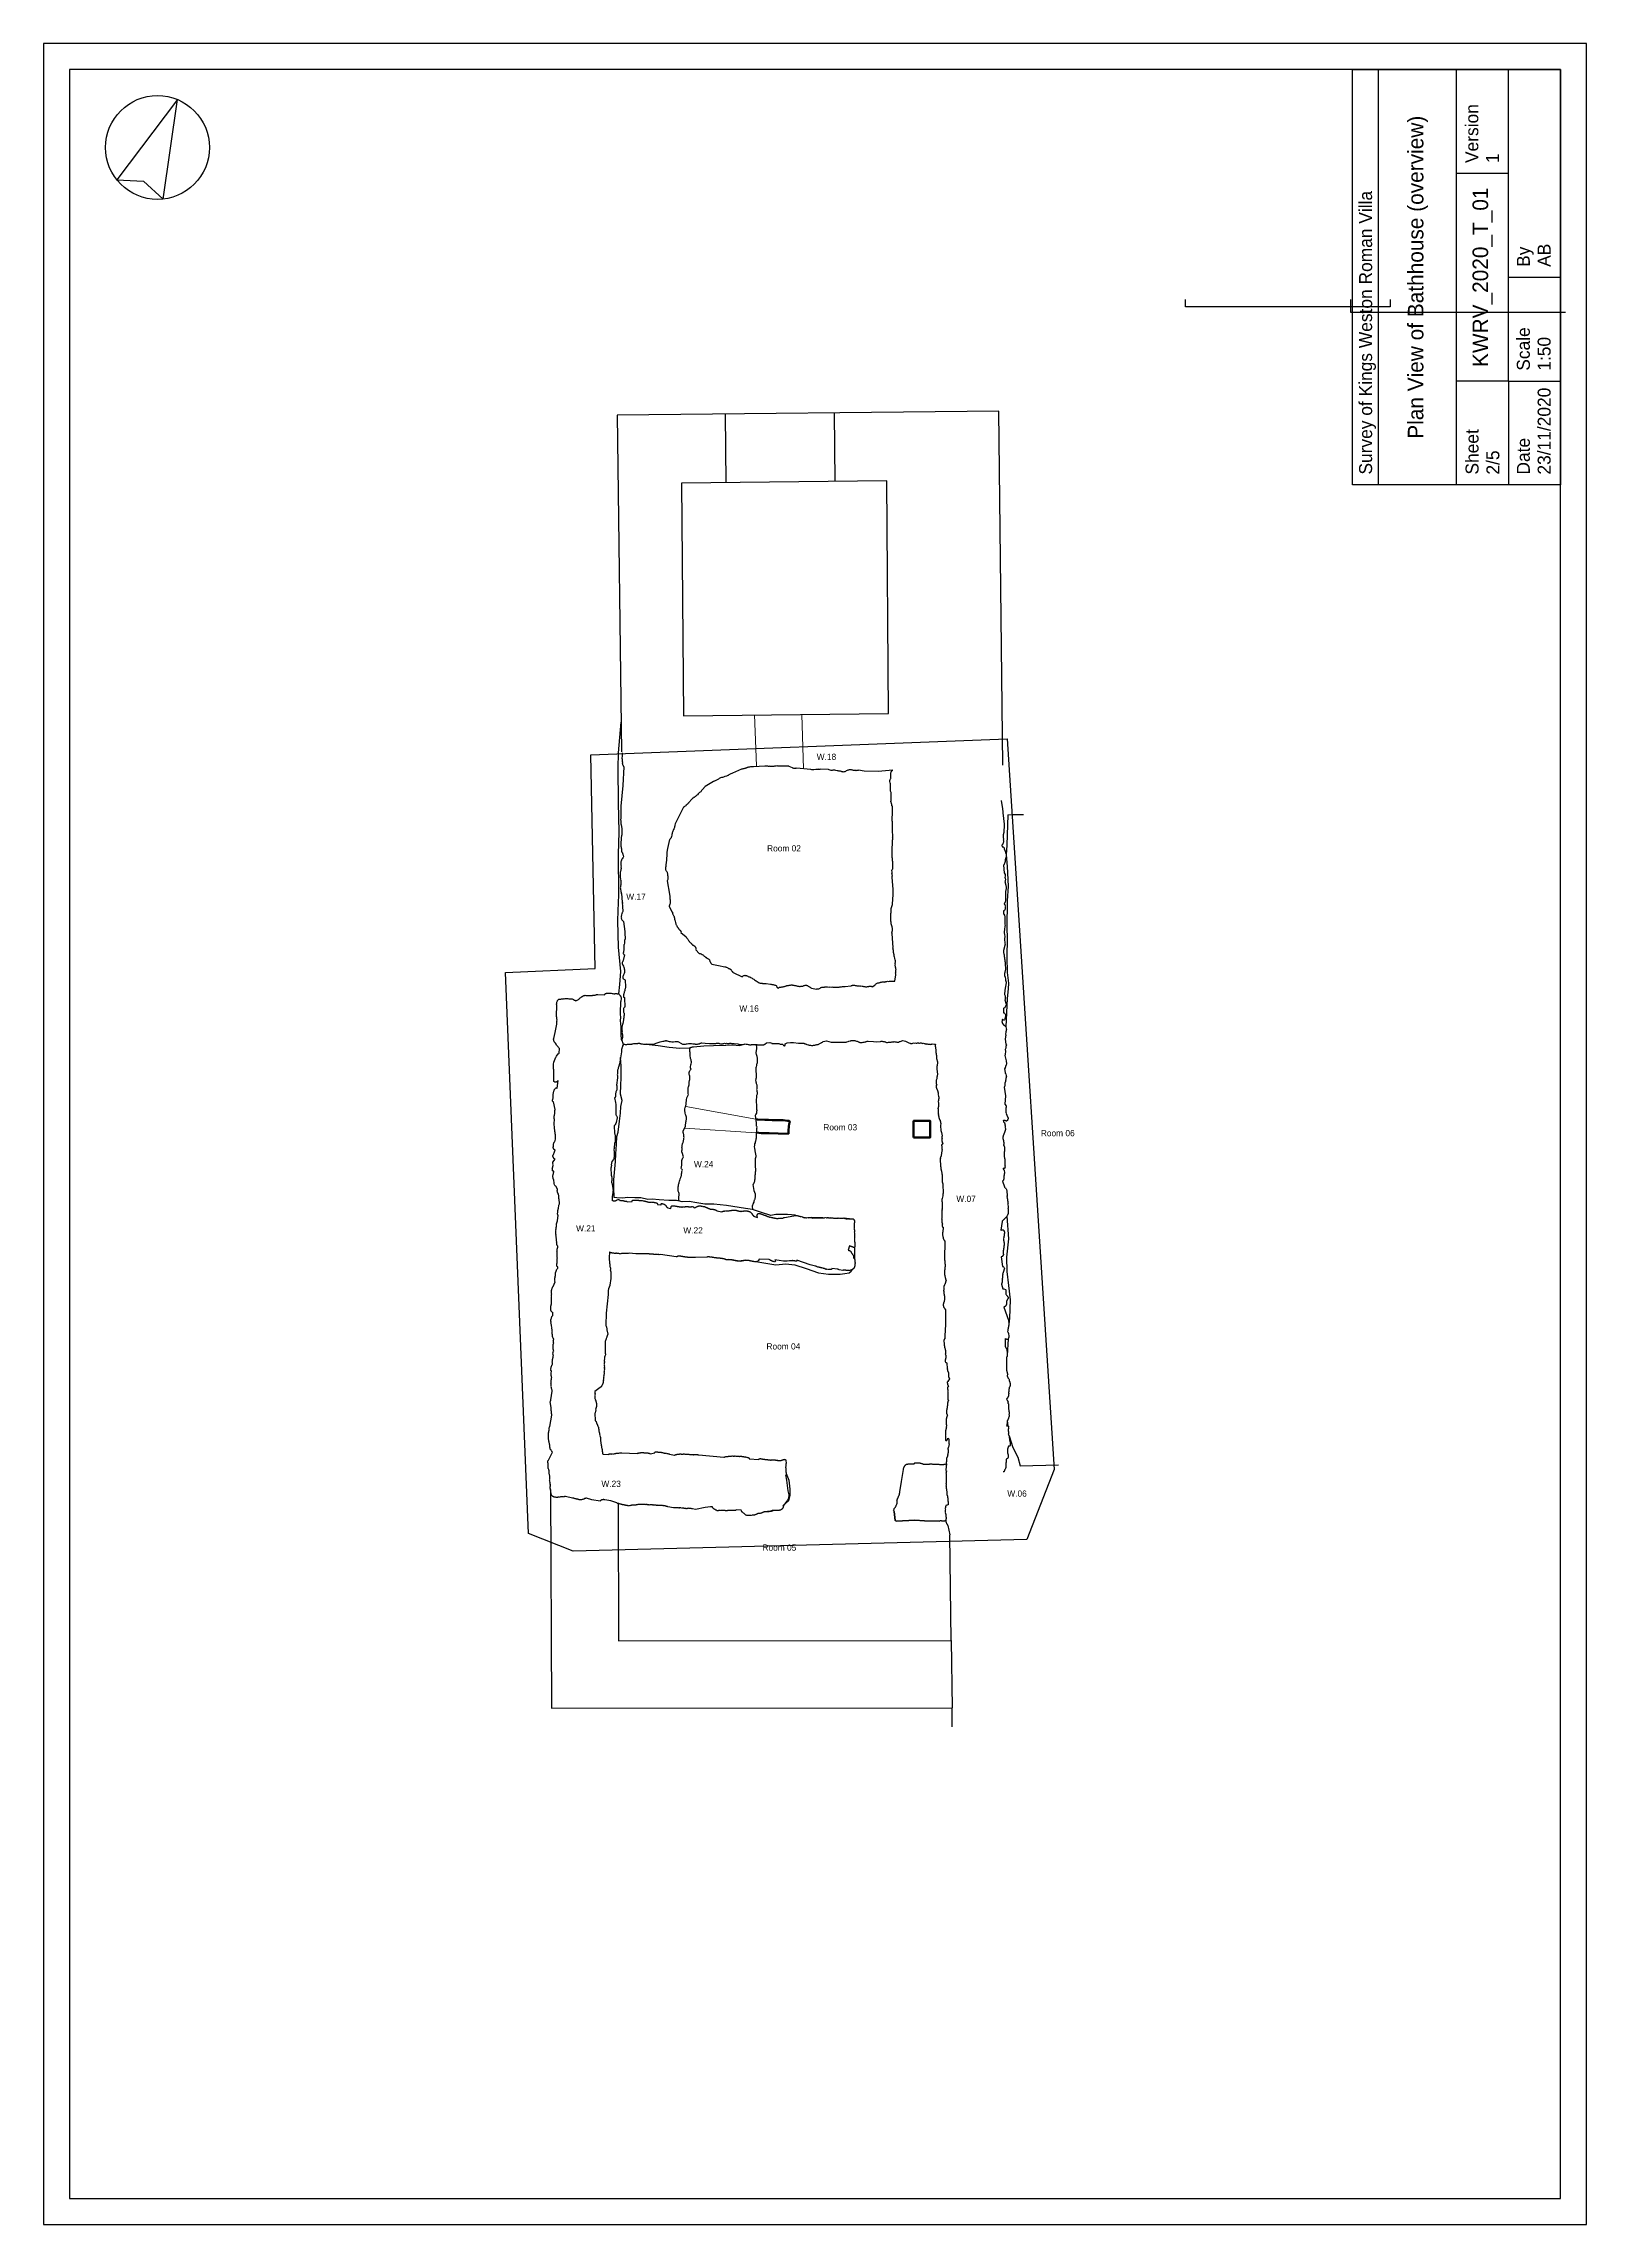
# Paper-space layout 'Plan View - 2' of a CAD drawing. Header units: millimetres. Extents: x -17 to 280, y -5 to 415.
# The model-space entities are those that its viewports show. They can reach past a viewport. Long polylines and large blocks are cut down to what shows.
import ezdxf
from ezdxf.enums import TextEntityAlignment as Align

# ---------------------------------------------------------------- set-up
doc = ezdxf.new("R2010")
doc.units = ezdxf.units.MM
doc.header["$XCLIPFRAME"] = 2
for name, pattern in [('DASHED', [19.05, 12.7, -6.35]), ('HIDDEN', [9.525, 6.35, -3.175]), ('HIDDENX2', [19.05, 12.7, -6.35])]:
    doc.linetypes.add(name, pattern=pattern)
for name, color, linetype, lineweight in [('0A-anno', 6, 'Continuous', 13), ('0A-cutline', 7, 'Continuous', 50), ('0A-detail-below_in', 7, 'DASHED', 13), ('0T-footprint', 251, 'Continuous', 30), ('0T-proposed', 7, 'Continuous', 25), ('0T-walltop', 7, 'Continuous', 30)]:
    doc.layers.add(name, color=color, linetype=linetype, lineweight=lineweight)
for name, color, linetype in [('DWG_0T-text', 5, 'Continuous'), ('DWG_0T-title', 5, 'Continuous'), ('DWG_0T-Viewport', 7, 'Continuous')]:
    doc.layers.add(name, color=color, linetype=linetype)
doc.layers.get('DWG_0T-Viewport').off()
doc.styles.add('Annotative', font='Akzidenz-grotesk-roman.ttf')
doc.styles.get("Standard").update_dxf_attribs({"font": 'Akzidenz-grotesk-roman.ttf'})
picture_1 = doc.add_image_def('image1.tif', size_in_pixel=(6668, 8809))
picture_2 = doc.add_image_def('image4.png', size_in_pixel=(1920, 1080))
picture_3 = doc.add_image_def('image6.png', size_in_pixel=(1920, 1080))
picture_4 = doc.add_image_def('image7.png', size_in_pixel=(1920, 1080))

psp = doc.layouts.new('Plan View - 2')

msp = doc.modelspace()

# ---------------------------------------------------------------- texts
at = {"layer": '0A-anno', "width": 857188.76, "style": 'Annotative'}
for s, insert, char_height, attachment_point, rotation in [('Room 05', (222, 2483), 60, 4, 201.4181), ('W.23', (1890, 2477), 60, 4, 201.4181), ('W.06', (-1782, 1138), 60, 4, 201.4181), ('Room 04', (894, 665), 60, 4, 201.4181), ('W.21', (3015, 276), 60, 4, 201.4181), ('W.22', (2047, -83), 60, 4, 201.4181), ('W.24', (2185, -714), 60, 4, 201.4181), ('W.07', (-289, -1325), 60, 4, 201.4181), ('Room 03', (1155, -1499), 60, 4, 201.4181), ('Room 06', (-815, -2211), 60, 4, 201.4181), ('W.16', (2325, -2269), 60, 4, 201.4181), ('W.17', (3732, -2874), 60, 4, 201.4181), ('Room 02', (2640, -3802), 60, 4, 201.4181), ('W.18', (2517, -4797), 60, 4, 201.4181), ('W.07', (-97, -10736), 80, 1, 292.0514)]:
    msp.add_mtext(s, dxfattribs=dict(at, insert=insert, char_height=char_height, attachment_point=attachment_point, rotation=rotation))

# ---------------------------------------------------------------- blocks, each defined once
blk = doc.blocks.new('PNA Title Block (A3 L)')
at = {"layer": 'DWG_0T-text', "lineweight": 25}
for p, q in [((335, 5), (335, 45)), ((335, 45), (415, 45)), ((415, 45), (415, 5)), ((335, 40), (415, 40)), ((335, 25), (415, 25)), ((355, 15), (355, 25)), ((395, 15), (395, 25)), ((355, 15), (335, 15)), ((355, 15), (395, 15)), ((355, 15), (355, 5)), ((375, 15), (375, 5)), ((395, 15), (415, 15)), ((415, 5), (335, 5))]:
    blk.add_line(p, q, dxfattribs=at)
at = {"layer": 'DWG_0T-text'}
for points in [[(0, 297), (0, 0), (420, 0), (420, 297)], [(5, 292), (5, 5), (415, 5), (415, 292)]]:
    blk.add_lwpolyline(points, close=True, dxfattribs=at)
at = {"layer": 'DWG_0T-text', "lineweight": 25}
for s, p in [('Survey of Kings Weston Roman Villa', (337, 42.5)), ('Sheet', (337, 22)), ('Version', (397, 22.05)), ('Date', (337, 12.13)), ('Scale', (357, 12.13)), ('By', (377, 12.13))]:
    blk.add_text(s, height=2.5, dxfattribs=at).set_placement(p, align=Align.MIDDLE_LEFT)
at = {"layer": 'DWG_0T-text', "lineweight": 25, "flags": 8}
for tag, height, p in [('TITLE', 5, (375, 32.5)), ('DRAWING_ID', 3, (375, 20))]:
    blk.add_attdef(tag, text='', height=height, dxfattribs=at).set_placement(p, align=Align.MIDDLE)
for tag, p in [('SHEET', (337, 18)), ('VERSION', (397, 18.05)), ('DATE', (337, 8.13)), ('SCALE', (357, 8.13)), ('AUTHOR(S)', (377, 8.13))]:
    blk.add_attdef(tag, text='', height=2.5, dxfattribs=at).set_placement(p, align=Align.MIDDLE_LEFT)
blk = doc.blocks.new('north arrow')
at = {"layer": 'DWG_0T-title'}
blk.add_lwpolyline([(0, 10), (-4.83, -8.76), (0, -7), (4.83, -8.76), (0, 10)], close=True, dxfattribs=at)
blk.add_circle((0, 0), 10, dxfattribs=at)

# ---------------------------------------------------------------- linework, layer by layer
at = {"layer": '0A-cutline'}
for points in [[(1789, -1333), (1773, -1337), (1704, -1360), (1671, -1373), (1639, -1382), (1576, -1407), (1541, -1422), (1498, -1433), (1483, -1437), (1472, -1423), (1474, -1414), (1458, -1350), (1451, -1335), (1445, -1319), (1539, -1285), (1620, -1256), (1691, -1228), (1737, -1218)], [(-507, -11661), (-525, -11602), (-545, -11544), (-572, -11472), (-590, -11430), (-616, -11374), (-602, -11361), (-587, -11350), (-572, -11342), (-553, -11335), (-537, -11331), (-519, -11327), (-501, -11323), (-483, -11319), (-466, -11314), (-449, -11308), (-428, -11297), (-414, -11289), (-400, -11284), (-380, -11276), (-364, -11262), (-354, -11260), (-339, -11260), (-318, -11255), (-301, -11248), (-290, -11245), (-265, -11239), (-254, -11232), (-238, -11212), (-223, -11209), (-212, -11209), (-186, -11208), (-174, -11206), (-157, -11199), (-137, -11189), (-127, -11178), (-113, -11171), (-82, -11163), (-72, -11158), (-64, -11153), (-41, -11144), (-21, -11139), (-9, -11136), (13, -11128), (29, -11120), (48, -11112), (63, -11106), (83, -11098), (96, -11091), (107, -11084), (130, -11066), (140, -11060), (149, -11057), (178, -11054), (193, -11049), (203, -11044), (233, -11034), (244, -11032), (263, -11027), (280, -11018), (289, -11004), (316, -10979), (307, -10952), (281, -10930), (269, -10898), (255, -10873), (236, -10849), (216, -10827), (206, -10822), (195, -10820), (189, -10816), (189, -10816), (179, -10810), (169, -10805), (155, -10794)], [(-1369, -11709), (-1399, -11614), (-1436, -11522), (-1449, -11477), (-1451, -11473), (-1452, -11471), (-1453, -11470), (-1454, -11469), (-1456, -11468), (-1458, -11467), (-1461, -11466), (-1466, -11466), (-1472, -11467), (-1481, -11470), (-1515, -11475), (-1519, -11477), (-1523, -11479), (-1526, -11481), (-1529, -11483), (-1537, -11492), (-1539, -11493), (-1539, -11494), (-1540, -11494), (-1541, -11494), (-1542, -11494), (-1543, -11494), (-1545, -11494), (-1552, -11492), (-1554, -11492), (-1555, -11492), (-1556, -11492), (-1559, -11493), (-1569, -11498), (-1587, -11505), (-1606, -11514), (-1610, -11516), (-1619, -11517), (-1639, -11517), (-1653, -11514), (-1662, -11512), (-1665, -11512), (-1667, -11512), (-1671, -11513), (-1692, -11520), (-1696, -11521), (-1724, -11522), (-1726, -11523), (-1729, -11524), (-1732, -11526), (-1735, -11528), (-1736, -11529), (-1747, -11544), (-1759, -11558), (-1771, -11576), (-1775, -11580), (-1778, -11582), (-1779, -11582), (-1781, -11583), (-1783, -11583), (-1787, -11583), (-1800, -11581), (-1803, -11581), (-1808, -11582), (-1816, -11585), (-1823, -11589), (-1837, -11575), (-1879, -11484), (-1913, -11407), (-1929, -11367)]]:
    msp.add_lwpolyline(points, dxfattribs=at)
at = {"layer": '0A-cutline', "lineweight": 50}
msp.add_lwpolyline([(310, -1725), (161, -1784), (219, -1933), (368, -1874)], close=True, dxfattribs=at)
at = {"layer": '0A-detail-below_in', "linetype": 'HIDDEN'}
msp.add_line((1789, -1334), (2462, -1203), dxfattribs=at)
for points in [[(1736, -1214), (2396, -1005)], [(3025, -4504), (3222, -4954)], [(2592, -4643), (2799, -5125)]]:
    msp.add_lwpolyline(points, dxfattribs=at)
at = {"layer": '0T-footprint'}
for points in [[(250, 2111), (272, 2129), (306, 2141)], [(271, 1749), (244, 1792), (195, 1884), (171, 1918), (164, 1947), (166, 1970), (177, 2014), (182, 2040)], [(-832, 1695), (-870, 1773), (-886, 1773), (-1047, 1701), (-1134, 1673), (-1270, 1623)], [(-1595, 614), (-1668, 705), (-1749, 775), (-1799, 845)], [(-1551, 530), (-1527, 480)], [(1541, 15), (1462, 2), (1441, -5), (1383, -40), (1231, -71), (1098, -100), (1012, -142), (925, -165), (814, -174), (685, -177), (594, -201), (562, -213), (488, -240), (447, -264), (413, -286), (400, -308), (394, -327)], [(-1246, -254), (-1295, -100)], [(1096, -612), (1168, -591), (1208, -577), (1275, -550), (1316, -523), (1410, -518), (1501, -513), (1566, -499), (1749, -457), (1866, -425), (1948, -393), (2023, -378), (2096, -362), (2158, -336), (2214, -327), (2282, -301), (2371, -273), (2435, -252), (2472, -235), (2541, -226), (2597, -203), (2661, -182), (2705, -157), (2757, -142), (2784, -135), (2820, -225), (2849, -292), (2867, -361), (2896, -462), (2922, -531), (2947, -618), (2972, -691), (2977, -735), (3003, -838), (3022, -913), (3043, -972), (3053, -1032), (3090, -1084), (3116, -1165), (3139, -1232), (3160, -1283), (3182, -1336), (3218, -1413)], [(-802, -1346), (-898, -1149), (-943, -980), (-995, -852), (-1060, -733), (-1125, -608), (-1185, -441), (-1206, -359)], [(409, -424), (452, -539)], [(598, -772), (655, -757)], [(842, -684), (948, -648)], [(3035, -1621), (2921, -1651), (2820, -1676), (2718, -1704), (2638, -1740), (2625, -1746)], [(2601, -1764), (2513, -1808), (2427, -1848), (2319, -1893), (2255, -1921), (2197, -1938), (2164, -1960)], [(3455, -1976), (3482, -2064), (3517, -2184), (3625, -2393), (3722, -2628), (3756, -2719), (3805, -2864), (3950, -3229), (4021, -3427), (4131, -3690), (4256, -3997), (4307, -4137)], [(601, -4949), (504, -4673), (476, -4585), (425, -4482), (347, -4312), (304, -4175), (211, -3931), (174, -3841), (109, -3669), (53, -3532), (3, -3442), (-13, -3391), (-40, -3299), (-127, -3042)], [(601, -4949), (563, -4966)]]:
    msp.add_lwpolyline(points, dxfattribs=at)
at = {"layer": '0T-footprint', "linetype": 'HIDDEN'}
for points in [[(-1799, 845), (-2139, 699)], [(4307, -4137), (4391, -4420)]]:
    msp.add_lwpolyline(points, dxfattribs=at)
at = {"layer": '0T-footprint', "linetype": 'HIDDEN', "ltscale": 10}
msp.add_lwpolyline([(563, -4966), (462, -5007)], dxfattribs=at)
at = {"layer": '0T-proposed', "linetype": 'HIDDENX2'}
for points in [[(2325, 2708), (1549, 4665), (-2040, 3254)], [(1671, 2595), (1184, 3823), (-1795, 2652), (-2040, 3254)], [(-2109, 3423), (-2040, 3254)], [(-1795, 2652), (-1412, 1709)], [(820, -5375), (2101, -8536), (5506, -7157), (4283, -4156)], [(4293, -6936), (4540, -7548)], [(3319, -7330), (3567, -7942)]]:
    msp.add_lwpolyline(points, dxfattribs=at)
msp.add_lwpolyline([(4691, -6774), (3856, -4697), (2026, -5439), (2860, -7516)], close=True, dxfattribs=at)
at = {"layer": '0T-walltop'}
for points in [[(3238, -1541), (3241, -1525), (3237, -1515), (3238, -1513), (3238, -1511), (3238, -1508), (3238, -1506), (3238, -1502), (3238, -1500), (3238, -1497), (3238, -1494), (3237, -1490), (3236, -1486), (3235, -1481), (3233, -1475), (3232, -1470), (3230, -1465), (3217, -1408), (3206, -1351), (3201, -1328), (3201, -1325), (3202, -1321), (3202, -1318), (3202, -1311), (3202, -1306), (3201, -1303), (3201, -1295), (3200, -1289), (3197, -1277), (3193, -1267), (3189, -1256), (3186, -1246), (3182, -1239), (3176, -1230), (3175, -1225), (3173, -1220), (3155, -1150), (3152, -1148), (3148, -1141), (3137, -1106), (3138, -1101), (3138, -1096), (3138, -1087), (3136, -1080), (3135, -1072), (3134, -1065), (3132, -1060), (3127, -1045), (3127, -1035), (3129, -1030), (3131, -1028), (3106, -992), (3095, -975), (3058, -880), (3053, -879), (3049, -876), (3044, -872), (3040, -868), (3035, -860), (3028, -814), (3028, -811), (3028, -808), (3028, -803), (3028, -800), (3028, -795), (3029, -789), (3031, -784), (3034, -780), (3036, -777), (3005, -713), (2999, -708), (2997, -703), (2992, -696), (2989, -690), (2988, -681), (2983, -674), (2980, -667), (2977, -658), (2975, -649), (2973, -643), (2970, -630), (2968, -620), (2964, -610), (2962, -601), (2962, -594), (2961, -589), (2959, -582), (2955, -574), (2953, -564), (2951, -560), (2951, -558), (2947, -550), (2946, -548), (2943, -541), (2942, -539), (2939, -532), (2935, -525), (2933, -518), (2931, -510), (2928, -504), (2928, -502), (2926, -497), (2924, -489), (2923, -483), (2922, -479), (2922, -473), (2929, -451), (2923, -416), (2919, -415), (2916, -399), (2916, -396), (2916, -393), (2917, -389), (2888, -325), (2873, -308), (2872, -306), (2871, -302), (2871, -299), (2869, -296), (2868, -293), (2867, -289), (2866, -284), (2864, -277), (2863, -270), (2860, -264), (2855, -256), (2849, -249), (2846, -245), (2839, -235), (2835, -229), (2829, -219), (2825, -211), (2822, -205), (2819, -197), (2816, -191), (2815, -186), (2813, -177), (2813, -173), (2809, -165), (2808, -160), (2806, -151), (2804, -146), (2804, -140), (2804, -134), (2789, -100), (2788, -100), (2785, -100), (2782, -102), (2779, -103), (2776, -103), (2773, -104), (2770, -104), (2768, -106), (2766, -106), (2763, -108), (2761, -110), (2759, -111), (2757, -113), (2756, -115), (2755, -116), (2753, -119), (2751, -121), (2748, -124), (2747, -126), (2741, -130), (2739, -131), (2735, -131), (2731, -131), (2729, -131), (2726, -131), (2724, -131), (2721, -129), (2717, -128), (2714, -128), (2711, -131), (2708, -133), (2706, -135), (2702, -136), (2699, -136), (2697, -137), (2695, -138), (2692, -139), (2689, -139), (2687, -139), (2684, -139), (2682, -139), (2680, -139), (2676, -139), (2673, -140), (2669, -142), (2666, -142), (2664, -144), (2662, -144), (2658, -144), (2656, -144), (2654, -142), (2651, -141), (2608, -163), (2609, -165), (2609, -169), (2609, -171), (2607, -174), (2604, -176), (2599, -178), (2596, -181), (2593, -181), (2590, -183), (2585, -186), (2582, -187), (2578, -188), (2574, -190), (2570, -192), (2568, -192), (2563, -194), (2560, -194), (2557, -195), (2555, -195), (2552, -195), (2548, -197), (2545, -198), (2542, -199), (2538, -200), (2535, -200), (2533, -201), (2528, -203), (2525, -204), (2523, -204), (2519, -205), (2517, -206), (2513, -207), (2511, -207), (2508, -207), (2505, -209), (2501, -209), (2499, -210), (2497, -210), (2493, -210), (2490, -211), (2487, -211), (2485, -211), (2483, -211), (2480, -212), (2478, -212), (2476, -212), (2473, -212), (2471, -212), (2469, -212), (2466, -212), (2464, -213), (2460, -214), (2457, -215), (2454, -215), (2450, -216), (2446, -217), (2442, -219), (2438, -220), (2435, -221), (2432, -222), (2429, -224), (2425, -225), (2422, -227), (2418, -228), (2414, -231), (2411, -231), (2407, -231), (2404, -231), (2402, -232), (2399, -233), (2396, -233), (2392, -234), (2389, -235), (2386, -236), (2384, -236), (2382, -236), (2380, -235), (2378, -234), (2377, -233), (2375, -232), (2374, -231), (2372, -229), (2371, -228), (2369, -226), (2337, -232), (2337, -234), (2338, -237), (2338, -240), (2338, -244), (2337, -247), (2335, -248), (2334, -249), (2331, -249), (2329, -249), (2327, -249), (2323, -249), (2320, -249), (2315, -249), (2312, -249), (2308, -249), (2305, -249), (2303, -248), (2300, -248), (2295, -246), (2293, -245), (2291, -243), (2288, -241), (2284, -238), (2281, -236), (2277, -234), (2274, -233), (2271, -233), (2269, -232), (2267, -230), (2235, -236), (2236, -238), (2238, -242), (2238, -245), (2239, -247), (2239, -249), (2239, -252), (2239, -254), (2239, -256), (2239, -259), (2236, -261), (2234, -264), (2232, -265), (2228, -267), (2224, -268), (2221, -270), (2218, -271), (2214, -272), (2209, -272), (2204, -273), (2200, -274), (2196, -275), (2192, -276), (2189, -276), (2186, -277), (2182, -277), (2178, -277), (2174, -279), (2171, -280), (2168, -280), (2166, -281), (2164, -281), (2161, -282), (2158, -283), (2154, -284), (2152, -285), (2150, -285), (2146, -286), (2141, -287), (2138, -288), (2136, -290), (2134, -291), (2130, -292), (2127, -294), (2122, -296), (2118, -298), (2116, -300), (2113, -302), (2111, -304), (2108, -305), (2106, -307), (2104, -307), (2100, -309), (2097, -310), (2093, -311), (2090, -312), (2087, -314), (2083, -314), (2080, -314), (2077, -315), (2074, -316), (2070, -318), (2068, -318), (2065, -319), (2062, -320), (2059, -322), (2057, -324), (2055, -326), (2053, -326), (2051, -327), (2049, -327), (2046, -329), (2044, -329), (2041, -329), (2038, -329), (2035, -327), (2033, -325), (2031, -324), (2018, -331), (2017, -334), (2014, -336), (2014, -338), (2011, -342), (2008, -345), (2005, -348), (2002, -351), (2000, -353), (1997, -354), (1994, -357), (1992, -358), (1990, -359), (1986, -360), (1982, -361), (1980, -363), (1977, -363), (1976, -364), (1973, -364), (1969, -364), (1966, -365), (1962, -365), (1960, -366), (1956, -366), (1952, -366), (1951, -368), (1947, -369), (1945, -370), (1941, -370), (1939, -370), (1936, -370), (1934, -370), (1932, -370), (1929, -370), (1926, -370), (1922, -370), (1919, -370), (1916, -370), (1914, -370), (1910, -370), (1908, -370), (1905, -369), (1902, -369), (1900, -368), (1897, -368), (1893, -368), (1889, -368), (1886, -368), (1883, -368), (1881, -368), (1878, -370), (1873, -372), (1869, -373), (1866, -374), (1863, -374), (1859, -375), (1855, -376), (1850, -377), (1845, -378), (1841, -379), (1836, -379), (1831, -379), (1826, -379), (1824, -379), (1821, -379), (1819, -378), (1816, -377), (1815, -376), (1767, -385), (1766, -387), (1763, -389), (1761, -391), (1759, -392), (1757, -394), (1754, -397), (1752, -399), (1750, -400), (1747, -401), (1744, -402), (1740, -404), (1737, -405), (1735, -406), (1734, -407), (1731, -408), (1729, -409), (1727, -410), (1725, -410), (1722, -412), (1719, -413), (1717, -414), (1714, -415), (1711, -416), (1708, -418), (1704, -420), (1700, -423), (1697, -425), (1694, -426), (1692, -428), (1690, -430), (1687, -431), (1685, -433), (1682, -434), (1679, -435), (1677, -436), (1674, -438), (1673, -438), (1671, -440), (1668, -440), (1666, -441), (1663, -442), (1660, -444), (1656, -445), (1653, -446), (1651, -446), (1648, -447), (1645, -448), (1641, -448), (1637, -449), (1633, -450), (1631, -450), (1626, -450), (1622, -451), (1618, -451), (1614, -452), (1611, -453), (1609, -454), (1607, -454), (1604, -454), (1600, -456), (1598, -456), (1595, -457), (1592, -459), (1589, -460), (1587, -460), (1584, -462), (1583, -464), (1580, -465), (1577, -466), (1575, -468), (1573, -470), (1570, -471), (1567, -472), (1565, -474), (1563, -474), (1561, -476), (1559, -477), (1556, -478), (1553, -479), (1550, -480), (1547, -481), (1544, -481), (1541, -481), (1536, -482), (1533, -482), (1530, -483), (1526, -484), (1524, -484), (1522, -484), (1520, -484), (1518, -484), (1515, -484), (1511, -483), (1508, -482), (1504, -480), (1499, -478), (1496, -476), (1490, -473), (1487, -470), (1485, -469), (1481, -467), (1480, -466), (1477, -465), (1474, -464), (1471, -462), (1469, -460), (1468, -458), (1468, -456), (1427, -460), (1429, -462), (1432, -465), (1435, -468), (1438, -471), (1439, -475), (1439, -477), (1439, -480), (1439, -482), (1439, -485), (1440, -487), (1439, -489), (1437, -491), (1437, -494), (1436, -498), (1433, -500), (1428, -502), (1424, -502), (1418, -503), (1415, -504), (1413, -504), (1409, -504), (1406, -504), (1404, -504), (1401, -504), (1399, -504), (1395, -504), (1391, -504), (1387, -504), (1382, -504), (1377, -504), (1373, -505), (1369, -505), (1366, -505), (1360, -505), (1357, -505), (1354, -505), (1350, -505), (1347, -505), (1344, -505), (1341, -505), (1337, -505), (1334, -505), (1330, -505), (1327, -505), (1324, -505), (1321, -505), (1318, -506), (1314, -507), (1312, -507), (1309, -507), (1306, -509), (1303, -509), (1300, -510), (1298, -510), (1296, -510), (1293, -511), (1289, -511), (1286, -512), (1282, -514), (1278, -514), (1273, -514), (1269, -514), (1265, -516), (1260, -517), (1255, -517), (1250, -519), (1247, -520), (1241, -522), (1238, -525), (1233, -526), (1225, -530), (1221, -532), (1215, -534), (1212, -537), (1208, -538), (1205, -540), (1202, -542), (1198, -544), (1194, -548), (1190, -551), (1187, -553), (1108, -601), (1099, -610), (1097, -612), (1094, -612), (1092, -613), (1090, -613), (1087, -613), (1085, -614), (1083, -614), (1080, -615), (1078, -615), (1076, -617), (1072, -617), (1068, -617), (1064, -618), (1061, -618), (1058, -618), (1055, -618), (1052, -619), (1048, -619), (1045, -620), (1042, -620), (1039, -620), (1035, -622), (1031, -622), (1028, -622), (1024, -622), (1020, -622), (1018, -622), (1016, -622), (1013, -622), (1011, -623), (1006, -624), (1002, -624), (998, -626), (993, -627), (991, -628), (987, -629), (983, -632), (979, -633), (975, -635), (972, -636), (968, -638), (965, -640), (962, -641), (959, -642), (958, -645), (954, -645), (950, -647), (946, -648), (941, -648), (937, -648), (934, -647), (842, -684), (827, -692), (825, -694), (821, -694), (819, -695), (817, -697), (814, -697), (811, -700), (808, -700), (806, -701), (803, -702), (800, -704), (795, -706), (791, -706), (789, -707), (786, -709), (783, -710), (780, -711), (778, -712), (776, -713), (773, -713), (771, -715), (769, -715), (765, -716), (761, -717), (757, -718), (754, -719), (752, -721), (750, -721), (746, -721), (743, -721), (740, -723), (737, -723), (733, -724), (731, -724), (728, -726), (725, -727), (722, -728), (720, -729), (718, -730), (715, -733), (712, -734), (708, -736), (705, -737), (702, -739), (699, -739), (696, -739), (694, -739), (692, -740), (689, -740), (687, -742), (682, -744), (679, -745), (675, -747), (673, -748), (669, -750), (665, -752), (662, -754), (658, -755), (655, -757), (653, -758), (650, -758), (646, -758), (643, -758), (627, -759), (624, -761), (622, -763), (619, -764), (617, -765), (615, -766), (613, -767), (611, -768), (608, -768), (605, -769), (603, -770), (599, -772), (596, -773), (594, -774), (591, -775), (589, -775), (586, -776), (583, -778), (579, -779), (576, -780), (574, -780), (570, -781), (568, -782), (565, -783), (562, -783), (559, -781), (557, -779), (555, -778), (552, -775), (550, -774), (549, -772), (547, -770), (546, -768), (545, -766), (545, -765), (544, -762), (543, -759), (541, -755), (541, -753), (540, -751), (540, -748), (539, -746), (539, -744), (538, -741), (537, -738), (536, -735), (535, -732), (534, -729), (533, -726), (532, -723), (531, -721), (530, -718), (530, -715), (528, -711), (525, -708), (525, -706), (524, -705), (522, -703), (522, -701), (521, -699), (520, -697), (519, -695), (518, -692), (517, -690), (516, -688), (515, -685), (514, -684), (513, -681), (512, -679), (511, -676), (509, -673), (509, -671), (508, -667), (505, -663), (504, -660), (503, -658), (502, -657), (501, -654), (501, -652), (500, -649), (498, -646), (497, -642), (495, -639), (494, -636), (493, -634), (491, -631), (490, -628), (489, -625), (488, -623), (487, -621), (486, -618), (484, -615), (483, -611), (482, -609), (481, -607), (480, -604), (479, -600), (477, -597), (476, -594), (476, -591), (474, -589), (474, -586), (472, -583), (470, -579), (468, -576), (467, -573), (466, -570), (464, -567), (462, -566), (462, -563), (461, -561), (459, -559), (458, -556), (457, -554), (456, -551), (455, -548), (454, -545), (454, -543), (454, -541), (452, -539), (451, -538), (456, -529), (458, -529), (462, -529), (465, -529), (469, -529), (471, -529), (473, -529), (476, -529), (479, -528), (482, -528), (484, -528), (487, -528), (489, -528), (492, -528), (495, -528), (498, -528), (502, -528), (504, -529), (499, -485), (497, -485), (495, -486), (493, -486), (490, -486), (487, -486), (484, -486), (480, -486), (477, -485), (475, -484), (473, -483), (471, -481), (468, -479), (466, -476), (464, -474), (461, -472), (457, -470), (455, -468), (452, -467), (449, -466), (448, -464), (445, -462), (442, -461), (439, -459), (435, -457), (433, -455), (432, -453), (430, -450), (429, -448), (429, -444), (427, -441), (425, -437), (424, -435), (421, -432), (417, -431), (416, -429), (414, -428), (412, -425), (409, -424), (408, -421), (406, -418), (405, -416), (404, -414), (402, -411), (401, -409), (400, -406), (399, -403), (397, -401), (396, -400), (395, -398), (394, -395), (393, -392), (392, -389), (392, -386), (391, -384), (391, -381), (390, -378), (389, -375), (388, -373), (387, -370), (387, -368), (386, -365), (385, -361), (385, -359), (385, -356), (385, -353), (385, -350), (384, -347), (385, -343), (386, -340), (387, -338), (388, -336), (389, -334), (390, -332), (392, -331), (394, -329), (395, -326), (397, -324), (399, -321), (401, -319), (404, -316), (406, -315), (407, -314), (408, -313), (411, -311), (415, -310), (417, -309), (419, -307), (421, -306), (424, -305), (427, -304), (430, -302), (434, -301), (436, -300), (438, -299), (440, -299), (442, -298), (445, -297), (448, -296), (451, -296), (454, -295), (456, -294), (460, -293), (463, -293), (466, -292), (468, -291), (470, -290), (473, -288), (475, -287), (478, -285), (513, -278), (517, -278), (522, -278), (526, -278), (529, -278), (582, -264), (580, -261), (580, -258), (582, -255), (584, -252), (587, -251), (589, -251), (592, -250), (594, -249), (596, -248), (599, -248), (603, -246), (606, -245), (609, -243), (612, -243), (614, -241), (617, -241), (621, -239), (623, -239), (626, -238), (629, -236), (632, -236), (635, -236), (637, -236), (640, -236), (643, -236), (646, -236), (649, -236), (652, -235), (655, -235), (658, -235), (661, -235), (666, -235), (669, -235), (672, -233), (674, -233), (677, -233), (680, -232), (683, -231), (687, -231), (690, -230), (693, -230), (697, -230), (699, -230), (702, -230), (704, -230), (707, -228), (709, -227), (711, -227), (714, -227), (718, -227), (721, -227), (724, -227), (727, -227), (729, -227), (733, -227), (736, -227), (737, -227), (790, -221), (924, -214), (923, -211), (923, -208), (923, -206), (926, -203), (928, -202), (931, -202), (934, -201), (937, -201), (939, -201), (942, -200), (947, -199), (950, -199), (955, -198), (958, -197), (961, -196), (965, -194), (967, -192), (970, -191), (971, -190), (974, -188), (978, -187), (981, -186), (984, -185), (987, -185), (989, -184), (1010, -172), (1040, -158), (1122, -141), (1121, -140), (1119, -138), (1117, -137), (1115, -134), (1113, -131), (1114, -127), (1117, -124), (1119, -124), (1122, -122), (1124, -122), (1126, -120), (1129, -120), (1132, -120), (1135, -120), (1138, -120), (1140, -120), (1145, -120), (1148, -120), (1150, -120), (1152, -120), (1155, -120), (1158, -121), (1160, -121), (1163, -122), (1165, -123), (1168, -123), (1176, -125), (1267, -92), (1267, -88), (1267, -85), (1267, -83), (1267, -81), (1268, -78), (1268, -75), (1269, -72), (1271, -69), (1273, -66), (1275, -63), (1278, -62), (1280, -59), (1282, -58), (1284, -56), (1286, -55), (1289, -54), (1292, -54), (1294, -54), (1296, -53), (1300, -53), (1303, -51), (1306, -51), (1309, -51), (1312, -49), (1315, -49), (1318, -48), (1321, -48), (1323, -47), (1326, -47), (1328, -46), (1330, -46), (1334, -45), (1337, -45), (1340, -45), (1342, -45), (1344, -44), (1347, -44), (1349, -43), (1351, -43), (1354, -42), (1356, -42), (1358, -42), (1361, -40), (1365, -39), (1368, -38), (1371, -37), (1374, -35), (1377, -34), (1381, -33), (1384, -31), (1386, -30), (1421, -6), (1507, 9), (1559, 29), (1560, 29), (1562, 29), (1565, 29), (1567, 29), (1569, 29), (1572, 29), (1574, 29), (1577, 29), (1582, 30), (1586, 31), (1590, 31), (1592, 32), (1595, 32), (1598, 34), (1601, 34), (1605, 34), (1608, 35), (1612, 37), (1616, 38), (1619, 38), (1623, 38), (1626, 40), (1630, 41), (1633, 41), (1637, 42), (1639, 43), (1641, 44), (1643, 45), (1645, 46), (1649, 47), (1653, 48), (1656, 49), (1658, 49), (1661, 49), (1663, 51), (1666, 51), (1669, 52), (1673, 53), (1678, 53), (1682, 54), (1686, 55), (1690, 56), (1694, 56), (1696, 58), (1698, 58), (1702, 58), (1704, 59), (1707, 60), (1711, 60), (1714, 62), (1716, 63), (1720, 63), (1724, 64), (1727, 65), (1729, 65), (1731, 66), (1733, 68), (1735, 68), (1738, 70), (1740, 72), (1743, 74), (1842, 117), (1844, 118), (1847, 119), (1849, 120), (1852, 121), (1855, 122), (1858, 123), (1861, 125), (1865, 125), (1869, 128), (1872, 129), (1877, 130), (1881, 131), (1887, 134), (1891, 135), (1898, 139), (1902, 140), (1905, 141), (1909, 142), (1912, 143), (1916, 144), (1921, 146), (1923, 146), (1927, 147), (1932, 148), (1933, 150), (1937, 150), (1941, 150), (1946, 151), (1949, 152), (1952, 152), (1954, 153), (1957, 154), (1960, 154), (1964, 154), (1969, 156), (1974, 157), (1979, 158), (1981, 158), (1985, 160), (1989, 161), (1992, 163), (1994, 164), (1997, 165), (2000, 167), (2003, 168), (2005, 169), (2008, 172), (2010, 174), (2012, 177), (2015, 178), (2017, 178), (2018, 178), (2166, 212), (2176, 221), (2178, 220), (2180, 220), (2183, 220), (2185, 220), (2187, 220), (2190, 221), (2193, 222), (2197, 224), (2199, 225), (2201, 228), (2205, 228), (2209, 230), (2212, 231), (2215, 231), (2218, 232), (2221, 233), (2224, 235), (2227, 236), (2229, 236), (2231, 237), (2235, 238), (2238, 238), (2242, 240), (2246, 242), (2250, 244), (2254, 245), (2258, 246), (2262, 246), (2265, 248), (2267, 249), (2271, 249), (2274, 250), (2278, 251), (2281, 253), (2285, 254), (2290, 255), (2293, 256), (2391, 294), (2451, 311), (2460, 319), (2463, 321), (2466, 321), (2468, 322), (2471, 322), (2473, 323), (2476, 324), (2480, 326), (2482, 328), (2485, 328), (2487, 328), (2490, 330), (2492, 330), (2494, 332), (2498, 333), (2502, 334), (2506, 336), (2508, 337), (2512, 339), (2515, 340), (2519, 342), (2521, 344), (2523, 345), (2525, 345), (2528, 347), (2532, 350), (2535, 350), (2538, 351), (2542, 351), (2545, 352), (2549, 352), (2552, 354), (2554, 354), (2557, 355), (2560, 356), (2564, 357), (2567, 359), (2569, 359), (2571, 360), (2573, 362), (2576, 363), (2579, 365), (2582, 365), (2583, 367), (2590, 367), (2594, 368), (2598, 369), (2602, 369), (2604, 371), (2607, 371), (2609, 371), (2611, 372), (2614, 372), (2618, 372), (2621, 372), (2624, 372), (2627, 372), (2630, 372), (2632, 372), (2616, 421), (2590, 475), (2588, 477), (2587, 481), (2584, 485), (2583, 490), (2581, 492), (2579, 495), (2577, 499), (2573, 503), (2572, 507), (2569, 510), (2567, 513), (2564, 515), (2564, 519), (2564, 523), (2564, 528), (2551, 542), (2527, 602), (2513, 668), (2512, 669), (2512, 673), (2512, 676), (2512, 680), (2512, 684), (2512, 689), (2512, 694), (2512, 697), (2512, 702), (2511, 706), (2510, 711), (2509, 717), (2509, 720), (2507, 724), (2507, 729), (2504, 732), (2502, 735), (2502, 742), (2500, 747), (2497, 751), (2497, 754), (2496, 755), (2446, 930), (2445, 933), (2445, 934), (2411, 1036), (2409, 1039), (2405, 1043), (2402, 1046), (2399, 1050), (2397, 1053), (2393, 1057), (2389, 1062), (2387, 1067), (2386, 1071), (2385, 1075), (2382, 1080), (2377, 1087), (2374, 1090), (2370, 1096), (2365, 1103), (2362, 1107), (2360, 1110), (2359, 1115), (2359, 1120), (2359, 1125), (2359, 1128), (2359, 1133), (2359, 1138), (2359, 1142), (2358, 1145), (2358, 1151), (2358, 1156), (2358, 1161), (2355, 1188), (2314, 1295), (2311, 1297), (2309, 1301), (2308, 1304), (2308, 1307), (2308, 1312), (2308, 1315), (2308, 1319), (2308, 1323), (2308, 1326), (2308, 1329), (2308, 1332), (2306, 1337), (2303, 1338), (2302, 1342), (2302, 1346), (2301, 1351), (2301, 1355), (2299, 1357), (2299, 1360), (2297, 1363), (2296, 1367), (2294, 1369), (2292, 1372), (2291, 1377), (2290, 1380), (2289, 1382), (2287, 1388), (2286, 1392), (2284, 1393), (2284, 1397), (2282, 1400), (2282, 1402), (2280, 1406), (2278, 1410), (2277, 1412), (2276, 1417), (2273, 1422), (2272, 1425), (2272, 1427), (2271, 1431), (2268, 1433), (2268, 1436), (2266, 1439), (2265, 1443), (2265, 1448), (2262, 1451), (2261, 1455), (2261, 1460), (2260, 1463), (2260, 1467), (2256, 1470), (2256, 1473), (2254, 1479), (2253, 1481), (2251, 1486), (2250, 1491), (2248, 1497), (2248, 1502), (2248, 1505), (2246, 1509), (2244, 1512), (2244, 1516), (2243, 1519), (2242, 1523), (2242, 1526), (2241, 1531), (2239, 1534), (2239, 1538), (2237, 1541), (2236, 1544), (2236, 1549), (2234, 1552), (2234, 1555), (2232, 1559), (2230, 1561), (2230, 1564), (2230, 1566), (2230, 1569), (2230, 1572), (2230, 1576), (2230, 1578), (2230, 1581), (2230, 1583), (2232, 1586), (2232, 1589), (2232, 1594), (2232, 1597), (2232, 1601), (2233, 1604), (2233, 1607), (2247, 1632), (2249, 1632), (2273, 1674), (2273, 1677), (2269, 1680), (2269, 1684), (2268, 1687), (2264, 1690), (2263, 1698), (2259, 1703), (2259, 1707), (2256, 1711), (2256, 1714), (2256, 1716), (2256, 1719), (2254, 1723), (2253, 1727), (2251, 1729), (2251, 1732), (2247, 1736), (2245, 1739), (2244, 1741), (2240, 1744), (2240, 1747), (2238, 1749), (2234, 1751), (2232, 1755), (2230, 1759), (2227, 1760), (2223, 1766), (2220, 1770), (2218, 1773), (2217, 1775), (2216, 1779), (2213, 1782), (2212, 1786), (2210, 1788), (2208, 1792), (2208, 1796), (2206, 1798), (2206, 1801), (2205, 1804), (2205, 1808), (2205, 1810), (2205, 1813), (2205, 1816), (2205, 1819), (2205, 1822), (2205, 1824), (2205, 1827), (2203, 1829), (2203, 1833), (2200, 1836), (2196, 1862), (2196, 1864), (2197, 1868), (2168, 1932), (2164, 1933), (2162, 1936), (2157, 1938), (2155, 1941), (2151, 1944), (2147, 1950), (2144, 1952), (2141, 1955), (2139, 1957), (2136, 1961), (2133, 1963), (2129, 1967), (2126, 1970), (2124, 1974), (2119, 1979), (2116, 1981), (2114, 1985), (2112, 1987), (2110, 1990), (2108, 1994), (2106, 1996), (2104, 1999), (2103, 2003), (2101, 2005), (2099, 2008), (2099, 2010), (2097, 2014), (2094, 2019), (2093, 2021), (2091, 2025), (2087, 2027), (2085, 2031), (2083, 2033), (2081, 2040), (2077, 2042), (2076, 2046), (2072, 2049), (2071, 2053), (2068, 2057), (2066, 2060), (2063, 2064), (2061, 2069), (2058, 2074), (2057, 2077), (2054, 2084), (2054, 2086), (2050, 2089), (2050, 2092), (2048, 2095), (2047, 2098), (2044, 2102), (2042, 2106), (2040, 2108), (2038, 2112), (2037, 2115), (2035, 2118), (2032, 2121), (2031, 2125), (2028, 2129), (2026, 2133), (2024, 2135), (2022, 2139), (2020, 2143), (2018, 2148), (2015, 2152), (2010, 2157), (2008, 2161), (2006, 2163), (2004, 2167), (2003, 2170), (2003, 2173), (1999, 2177), (1998, 2179), (1996, 2183), (1993, 2186), (1990, 2190), (1989, 2194), (1987, 2197), (1986, 2200), (1983, 2203), (1982, 2208), (1932, 2189), (1930, 2187), (1928, 2185), (1926, 2183), (1924, 2181), (1920, 2179), (1917, 2179), (1915, 2178), (1913, 2177), (1910, 2176), (1907, 2175), (1904, 2173), (1901, 2173), (1896, 2170), (1893, 2170), (1890, 2168), (1887, 2168), (1886, 2165), (1882, 2163), (1880, 2162), (1877, 2160), (1875, 2158), (1871, 2156), (1869, 2155), (1866, 2154), (1864, 2151), (1862, 2150), (1859, 2149), (1855, 2147), (1852, 2146), (1849, 2144), (1846, 2143), (1843, 2141), (1840, 2140), (1838, 2139), (1836, 2137), (1833, 2136), (1832, 2134), (1829, 2132), (1827, 2131), (1824, 2129), (1821, 2128), (1817, 2127), (1676, 2080), (1675, 2076), (1672, 2075), (1670, 2073), (1668, 2072), (1665, 2070), (1662, 2068), (1658, 2066), (1655, 2065), (1652, 2063), (1650, 2061), (1648, 2059), (1645, 2058), (1641, 2056), (1638, 2055), (1635, 2054), (1633, 2053), (1631, 2053), (1630, 2051), (1626, 2051), (1624, 2050), (1622, 2049), (1619, 2049), (1616, 2048), (1611, 2047), (1607, 2044), (1604, 2044), (1602, 2042), (1598, 2042), (1594, 2041), (1592, 2040), (1589, 2039), (1586, 2037), (1582, 2036), (1578, 2036), (1575, 2036), (1572, 2036), (1569, 2035), (1565, 2036), (1562, 2036), (1559, 2036), (1558, 2037), (1521, 2013), (1521, 2011), (1521, 2008), (1521, 2004), (1519, 2002), (1517, 2001), (1514, 2000), (1511, 1999), (1509, 1997), (1506, 1996), (1503, 1995), (1499, 1994), (1495, 1993), (1492, 1992), (1490, 1992), (1487, 1991), (1484, 1991), (1480, 1989), (1477, 1989), (1475, 1987), (1471, 1986), (1466, 1985), (1461, 1984), (1458, 1983), (1455, 1982), (1451, 1982), (1445, 1981), (1442, 1980), (1438, 1980), (1435, 1980), (1431, 1979), (1428, 1979), (1425, 1979), (1423, 1977), (1421, 1977), (1419, 1976), (1417, 1975), (1414, 1975), (1412, 1974), (1410, 1974), (1407, 1974), (1404, 1973), (1400, 1972), (1396, 1972), (1393, 1971), (1389, 1971), (1386, 1971), (1384, 1971), (1335, 1962), (1334, 1961), (1332, 1958), (1329, 1956), (1327, 1954), (1324, 1951), (1321, 1950), (1317, 1948), (1314, 1945), (1311, 1944), (1309, 1942), (1306, 1941), (1303, 1940), (1301, 1938), (1297, 1936), (1294, 1935), (1291, 1933), (1289, 1932), (1285, 1931), (1282, 1930), (1279, 1929), (1275, 1928), (1269, 1926), (1266, 1925), (1263, 1924), (1260, 1921), (1257, 1920), (1255, 1919), (1252, 1918), (1247, 1917), (1244, 1917), (1242, 1915), (1237, 1914), (1233, 1913), (1229, 1912), (1226, 1910), (1222, 1908), (1219, 1908), (1217, 1908), (1214, 1906), (1210, 1905), (1205, 1904), (1201, 1903), (1197, 1901), (1194, 1901), (1192, 1900), (1188, 1898), (1186, 1897), (1181, 1896), (1176, 1894), (1172, 1893), (1170, 1892), (1167, 1892), (1164, 1891), (1162, 1888), (1159, 1886), (1155, 1886), (1152, 1886), (1148, 1884), (1145, 1883), (1143, 1882), (1140, 1880), (1136, 1879), (1132, 1878), (1129, 1877), (1126, 1876), (1122, 1876), (1119, 1875), (886, 1809), (885, 1807), (882, 1805), (881, 1803), (878, 1801), (875, 1799), (871, 1796), (868, 1794), (865, 1793), (863, 1791), (859, 1789), (855, 1787), (852, 1786), (849, 1784), (846, 1782), (842, 1781), (839, 1779), (836, 1776), (832, 1775), (828, 1773), (825, 1772), (822, 1771), (820, 1769), (816, 1768), (814, 1767), (811, 1767), (808, 1766), (806, 1764), (803, 1763), (799, 1762), (797, 1760), (793, 1759), (788, 1757), (783, 1756), (779, 1754), (774, 1752), (767, 1751), (764, 1749), (761, 1749), (758, 1747), (755, 1746), (752, 1745), (748, 1745), (745, 1744), (741, 1742), (736, 1740), (732, 1738), (729, 1738), (727, 1737), (724, 1736), (721, 1735), (718, 1735), (716, 1734), (712, 1734), (708, 1733), (705, 1733), (702, 1732), (698, 1730), (694, 1730), (691, 1730), (687, 1729), (684, 1729), (681, 1729), (677, 1727), (674, 1727), (671, 1726), (668, 1726), (665, 1726), (663, 1726), (661, 1726), (659, 1727), (656, 1729), (653, 1732), (652, 1732), (567, 1706), (567, 1704), (566, 1702), (565, 1700), (563, 1698), (561, 1697), (559, 1695), (555, 1693), (553, 1692), (550, 1692), (548, 1691), (546, 1690), (542, 1690), (539, 1690), (536, 1689), (534, 1689), (531, 1688), (529, 1688), (527, 1688), (524, 1687), (521, 1686), (519, 1685), (517, 1684), (513, 1683), (511, 1683), (508, 1682), (505, 1681), (502, 1680), (498, 1679), (495, 1678), (493, 1678), (490, 1677), (486, 1676), (482, 1675), (478, 1674), (474, 1673), (472, 1672), (468, 1672), (466, 1671), (464, 1671), (461, 1670), (458, 1669), (455, 1668), (453, 1667), (451, 1666), (448, 1665), (445, 1664), (444, 1663), (442, 1662), (439, 1661), (437, 1660), (435, 1659), (433, 1658), (431, 1657), (428, 1656), (427, 1655), (425, 1655), (422, 1654), (420, 1653), (417, 1652), (414, 1652), (412, 1651), (409, 1651), (407, 1651), (404, 1650), (401, 1649), (399, 1648), (395, 1648), (392, 1647), (390, 1645), (389, 1645), (387, 1645), (384, 1644), (382, 1643), (379, 1642), (377, 1642), (375, 1641), (373, 1640), (371, 1640), (368, 1639), (366, 1638), (364, 1637), (362, 1636), (361, 1635), (359, 1633), (357, 1631), (355, 1629), (354, 1628), (352, 1625), (350, 1624), (347, 1622), (345, 1620), (343, 1619), (340, 1617), (336, 1615), (333, 1613), (331, 1613), (328, 1613), (325, 1613), (324, 1614), (323, 1615), (322, 1617), (320, 1619), (307, 1642), (307, 1646), (307, 1649), (306, 1651), (305, 1653), (305, 1657), (303, 1661), (303, 1664), (302, 1666), (301, 1668), (300, 1670), (299, 1673), (298, 1675), (298, 1679), (297, 1681), (296, 1684), (294, 1687), (293, 1689), (292, 1692), (290, 1694), (290, 1696), (290, 1698), (289, 1700), (287, 1703), (286, 1707), (285, 1710), (283, 1712), (282, 1715), (281, 1718), (280, 1720), (278, 1723), (277, 1726), (275, 1728), (274, 1730), (272, 1733), (271, 1734), (271, 1736), (223, 1785), (182, 1863), (159, 1920), (155, 1972), (187, 2036), (185, 2036), (183, 2038), (181, 2042), (180, 2044), (179, 2046), (179, 2048), (179, 2052), (179, 2055), (179, 2057), (179, 2059), (179, 2061), (180, 2063), (181, 2066), (182, 2068), (184, 2071), (186, 2074), (188, 2076), (190, 2079), (192, 2082), (195, 2085), (197, 2086), (200, 2088), (202, 2090), (204, 2090), (207, 2092), (211, 2093), (214, 2094), (217, 2096), (219, 2097), (221, 2098), (224, 2099), (228, 2101), (232, 2103), (235, 2105), (239, 2107), (243, 2108), (247, 2110), (250, 2111), (254, 2112), (257, 2113), (262, 2115), (265, 2117), (290, 2139), (331, 2157), (333, 2160), (335, 2162), (338, 2162), (340, 2163), (342, 2165), (344, 2167), (346, 2169), (347, 2171), (349, 2173), (352, 2176), (356, 2178), (358, 2180), (362, 2183), (364, 2184), (366, 2185), (369, 2186), (372, 2187), (374, 2189), (377, 2191), (380, 2193), (382, 2193), (384, 2195), (386, 2197), (388, 2199), (390, 2201), (392, 2202), (394, 2205), (396, 2208), (399, 2210), (402, 2214), (406, 2217), (409, 2220), (412, 2221), (416, 2223), (418, 2225), (421, 2226), (424, 2227), (427, 2227), (430, 2229), (433, 2232), (437, 2233), (440, 2235), (444, 2236), (448, 2238), (450, 2240), (454, 2240), (459, 2243), (464, 2245), (467, 2246), (472, 2247), (477, 2250), (483, 2250), (487, 2250), (490, 2250), (495, 2248), (499, 2246), (503, 2244), (507, 2243), (512, 2241), (518, 2240), (522, 2238), (525, 2237), (527, 2236), (529, 2236), (533, 2234), (535, 2232), (537, 2230), (539, 2228), (541, 2226), (544, 2223), (545, 2222), (592, 2238), (592, 2241), (594, 2243), (597, 2245), (599, 2246), (601, 2247), (604, 2248), (607, 2249), (610, 2250), (614, 2251), (616, 2252), (618, 2253), (621, 2254), (624, 2255), (627, 2257), (630, 2258), (632, 2261), (635, 2261), (637, 2263), (641, 2264), (645, 2264), (647, 2266), (651, 2268), (654, 2268), (656, 2270), (659, 2270), (662, 2272), (666, 2273), (669, 2277), (673, 2279), (676, 2280), (679, 2281), (683, 2282), (686, 2282), (690, 2284), (698, 2287), (703, 2288), (706, 2290), (709, 2291), (712, 2291), (718, 2292), (722, 2294), (727, 2295), (729, 2297), (732, 2298), (737, 2300), (740, 2303), (743, 2304), (745, 2305), (747, 2305), (750, 2308), (752, 2309), (754, 2311), (758, 2311), (762, 2310), (767, 2310), (771, 2309), (775, 2310), (778, 2310), (781, 2309), (784, 2308), (787, 2307), (790, 2307), (793, 2306), (796, 2306), (798, 2305), (801, 2304), (804, 2303), (806, 2301), (808, 2299), (810, 2299), (812, 2296), (814, 2294), (815, 2293), (833, 2299), (878, 2326), (956, 2376), (986, 2381), (988, 2382), (991, 2382), (993, 2382), (996, 2384), (1000, 2384), (1002, 2385), (1005, 2386), (1009, 2388), (1014, 2389), (1016, 2390), (1019, 2390), (1021, 2390), (1026, 2391), (1029, 2392), (1030, 2394), (1033, 2396), (1035, 2399), (1039, 2400), (1043, 2402), (1047, 2403), (1050, 2404), (1052, 2404), (1055, 2405), (1059, 2406), (1061, 2406), (1065, 2407), (1069, 2408), (1072, 2408), (1077, 2411), (1081, 2411), (1084, 2411), (1087, 2413), (1092, 2414), (1095, 2415), (1098, 2416), (1101, 2417), (1104, 2419), (1106, 2419), (1109, 2420), (1112, 2422), (1115, 2423), (1117, 2423), (1120, 2424), (1123, 2425), (1125, 2426), (1129, 2427), (1133, 2428), (1137, 2430), (1140, 2430), (1142, 2431), (1145, 2433), (1149, 2434), (1153, 2435), (1155, 2436), (1157, 2437), (1159, 2437), (1214, 2449), (1218, 2449), (1220, 2449), (1222, 2449), (1225, 2450), (1227, 2450), (1230, 2450), (1233, 2450), (1235, 2450), (1238, 2451), (1242, 2452), (1245, 2452), (1250, 2454), (1252, 2454), (1255, 2455), (1258, 2455), (1261, 2457), (1266, 2458), (1269, 2459), (1273, 2459), (1276, 2461), (1281, 2462), (1285, 2463), (1288, 2465), (1291, 2465), (1294, 2468), (1301, 2469), (1304, 2470), (1307, 2471), (1309, 2471), (1314, 2474), (1317, 2475), (1320, 2476), (1324, 2477), (1326, 2478), (1330, 2479), (1334, 2480), (1338, 2481), (1340, 2482), (1345, 2482), (1349, 2484), (1354, 2486), (1358, 2486), (1366, 2488), (1370, 2490), (1373, 2491), (1377, 2492), (1379, 2495), (1383, 2496), (1387, 2499), (1390, 2499), (1392, 2500), (1397, 2502), (1403, 2502), (1406, 2502), (1411, 2503), (1415, 2506), (1418, 2508), (1423, 2508), (1427, 2508), (1431, 2510), (1431, 2510), (1432, 2510), (1491, 2536), (1495, 2538), (1499, 2541), (1503, 2544), (1506, 2546), (1512, 2549), (1516, 2550), (1519, 2552), (1523, 2554), (1527, 2554), (1530, 2555), (1535, 2557), (1539, 2560), (1543, 2563), (1546, 2563), (1546, 2566), (1549, 2567), (1551, 2569), (1553, 2570), (1558, 2573), (1560, 2574), (1562, 2574), (1565, 2576), (1568, 2576), (1570, 2579), (1573, 2579), (1576, 2580), (1579, 2581), (1582, 2581), (1585, 2582), (1589, 2582), (1592, 2583), (1595, 2584), (1599, 2584), (1601, 2584), (1603, 2586), (1607, 2586), (1609, 2586), (1613, 2587), (1616, 2587), (1620, 2588), (1625, 2590), (1628, 2590), (1631, 2590), (1634, 2590), (1637, 2591), (1641, 2591), (1644, 2592), (1647, 2592), (1649, 2592), (1652, 2593), (1656, 2594), (1660, 2594), (1662, 2594), (1665, 2594), (1668, 2594), (1671, 2595), (1674, 2595), (1676, 2595), (1680, 2595), (1685, 2595), (1745, 2595), (1803, 2609), (1806, 2610), (1811, 2610), (1813, 2610), (1817, 2611), (1819, 2613), (1821, 2615), (1823, 2616), (1828, 2618), (1831, 2620), (1833, 2622), (1835, 2625), (1838, 2628), (1840, 2631), (1840, 2633), (1841, 2636), (1918, 2654), (1973, 2658), (1978, 2661), (1980, 2664), (1983, 2666), (1988, 2669), (1990, 2672), (1991, 2674), (1993, 2676), (1997, 2679), (2000, 2682), (2002, 2683), (2006, 2686), (2008, 2687), (2011, 2689), (2014, 2691), (2016, 2691), (2018, 2692), (2020, 2694), (2024, 2696), (2027, 2696), (2031, 2697), (2034, 2698), (2038, 2698), (2041, 2698), (2044, 2699), (2047, 2699), (2050, 2699), (2052, 2701), (2056, 2701), (2059, 2701), (2063, 2701), (2065, 2701), (2067, 2703), (2070, 2703), (2072, 2703), (2074, 2703), (2078, 2704), (2081, 2704), (2086, 2704), (2088, 2704), (2091, 2705), (2094, 2706), (2096, 2706), (2098, 2706), (2167, 2716), (2168, 2717), (2171, 2718), (2172, 2720), (2175, 2720), (2176, 2722), (2179, 2724), (2183, 2725), (2186, 2726), (2189, 2728), (2190, 2730), (2194, 2731), (2198, 2733), (2202, 2735), (2206, 2737), (2208, 2738), (2211, 2739), (2214, 2741), (2217, 2741), (2219, 2743), (2222, 2744), (2226, 2746), (2231, 2748), (2234, 2750), (2236, 2753), (2239, 2754), (2242, 2755), (2244, 2756), (2247, 2757), (2249, 2758), (2253, 2759), (2256, 2760), (2258, 2761), (2261, 2762), (2265, 2762), (2267, 2762), (2270, 2762), (2272, 2762), (2275, 2763), (2278, 2762), (2282, 2761), (2285, 2760), (2288, 2759), (2290, 2758), (2294, 2756), (2296, 2754), (2298, 2752), (2300, 2750), (2302, 2748), (2304, 2745), (2306, 2743), (2307, 2739), (2309, 2737), (2312, 2734), (2312, 2731), (2314, 2728), (2316, 2725), (2316, 2723), (2318, 2721), (2319, 2718), (2321, 2715), (2324, 2712), (2325, 2708), (2328, 2705), (2329, 2701), (2332, 2698), (2333, 2695), (2335, 2692), (2335, 2689), (2338, 2686), (2339, 2681), (2339, 2678), (2341, 2673), (2343, 2670), (2344, 2667), (2344, 2665), (2345, 2663), (2347, 2660), (2348, 2657), (2349, 2654), (2351, 2652), (2352, 2649), (2355, 2646), (2358, 2642), (2361, 2637), (2364, 2634), (2364, 2631), (2366, 2628), (2367, 2624), (2369, 2621), (2369, 2618), (2369, 2615), (2369, 2613), (2378, 2590), (2395, 2566), (2395, 2563), (2397, 2560), (2397, 2557), (2399, 2555), (2400, 2553), (2402, 2549), (2403, 2546), (2405, 2542), (2408, 2539), (2411, 2536), (2412, 2532), (2416, 2530), (2420, 2525), (2423, 2521), (2424, 2517), (2426, 2513), (2428, 2508), (2431, 2504), (2431, 2501), (2432, 2498), (2434, 2495), (2436, 2492), (2437, 2488), (2438, 2483), (2441, 2478), (2443, 2476), (2444, 2473), (2446, 2470), (2448, 2467), (2449, 2465), (2449, 2461), (2449, 2456), (2449, 2452), (2449, 2450), (2441, 2365), (2442, 2364), (2444, 2364), (2448, 2362), (2449, 2360), (2453, 2356), (2457, 2352), (2461, 2349), (2466, 2347), (2470, 2345), (2473, 2341), (2476, 2338), (2477, 2334), (2479, 2331), (2481, 2329), (2482, 2326), (2482, 2324), (2485, 2320), (2488, 2312), (2489, 2309), (2493, 2306), (2495, 2301), (2496, 2297), (2501, 2292), (2507, 2285), (2510, 2281), (2511, 2277), (2514, 2275), (2516, 2271), (2519, 2266), (2521, 2259), (2523, 2256), (2525, 2252), (2526, 2249), (2527, 2245), (2530, 2241), (2530, 2237), (2532, 2235), (2533, 2232), (2535, 2227), (2535, 2225), (2537, 2221), (2538, 2217), (2541, 2212), (2543, 2207), (2544, 2202), (2544, 2198), (2545, 2193), (2547, 2189), (2547, 2185), (2547, 2182), (2549, 2177), (2551, 2174), (2551, 2171), (2552, 2167), (2553, 2164), (2554, 2162), (2554, 2159), (2554, 2157), (2554, 2153), (2554, 2148), (2554, 2145), (2554, 2143), (2575, 2035), (2578, 2032), (2580, 2027), (2582, 2025), (2584, 2022), (2586, 2020), (2587, 2016), (2589, 2014), (2591, 2008), (2592, 2004), (2594, 2001), (2596, 1998), (2599, 1994), (2599, 1992), (2601, 1988), (2602, 1983), (2604, 1982), (2606, 1977), (2608, 1972), (2609, 1969), (2611, 1966), (2614, 1961), (2616, 1958), (2618, 1954), (2619, 1952), (2620, 1949), (2624, 1945), (2626, 1941), (2628, 1938), (2630, 1934), (2631, 1932), (2634, 1928), (2636, 1923), (2638, 1921), (2638, 1915), (2638, 1911), (2638, 1907), (2638, 1903), (2637, 1902), (2657, 1818), (2658, 1816), (2660, 1814), (2662, 1810), (2665, 1807), (2668, 1804), (2669, 1802), (2671, 1798), (2673, 1795), (2676, 1791), (2678, 1789), (2679, 1785), (2682, 1778), (2685, 1773), (2686, 1770), (2688, 1765), (2690, 1763), (2691, 1759), (2693, 1756), (2695, 1754), (2695, 1749), (2696, 1747), (2697, 1743), (2700, 1739), (2702, 1733), (2702, 1729), (2703, 1725), (2705, 1721), (2705, 1716), (2707, 1710), (2708, 1707), (2709, 1704), (2709, 1699), (2713, 1695), (2715, 1692), (2716, 1689), (2719, 1685), (2721, 1682), (2724, 1679), (2726, 1674), (2727, 1670), (2727, 1665), (2736, 1640), (2738, 1640), (2741, 1638), (2743, 1634), (2745, 1630), (2748, 1628), (2748, 1624), (2749, 1620), (2749, 1615), (2749, 1610), (2750, 1605), (2750, 1601), (2750, 1596), (2750, 1590), (2750, 1587), (2750, 1582), (2750, 1576), (2752, 1572), (2753, 1569), (2755, 1565), (2758, 1559), (2760, 1555), (2760, 1550), (2762, 1545), (2763, 1539), (2765, 1532), (2765, 1529), (2765, 1525), (2767, 1519), (2767, 1514), (2769, 1510), (2770, 1505), (2771, 1499), (2772, 1494), (2776, 1489), (2777, 1486), (2781, 1485), (2782, 1481), (2782, 1477), (2785, 1473), (2786, 1468), (2786, 1464), (2786, 1458), (2785, 1452), (2787, 1451), (2789, 1448), (2790, 1446), (2792, 1444), (2794, 1441), (2795, 1439), (2795, 1437), (2796, 1436), (2798, 1433), (2799, 1431), (2800, 1428), (2801, 1426), (2801, 1424), (2802, 1421), (2803, 1419), (2805, 1417), (2806, 1415), (2807, 1413), (2808, 1411), (2808, 1409), (2809, 1405), (2811, 1403), (2811, 1401), (2812, 1399), (2812, 1396), (2812, 1394), (2812, 1391), (2812, 1389), (2812, 1386), (2811, 1385), (2814, 1382), (2816, 1377), (2818, 1374), (2820, 1370), (2822, 1368), (2824, 1363), (2825, 1357), (2825, 1353), (2825, 1349), (2827, 1346), (2829, 1345), (2833, 1342), (2836, 1340), (2839, 1336), (2842, 1334), (2844, 1331), (2846, 1328), (2847, 1326), (2849, 1322), (2851, 1319), (2852, 1316), (2854, 1312), (2856, 1308), (2859, 1302), (2862, 1297), (2863, 1294), (2864, 1291), (2866, 1288), (2868, 1286), (2869, 1282), (2871, 1276), (2873, 1272), (2875, 1266), (2880, 1262), (2881, 1257), (2884, 1253), (2885, 1250), (2887, 1247), (2888, 1243), (2890, 1239), (2893, 1237), (2895, 1232), (2898, 1227), (2901, 1223), (2903, 1218), (2907, 1214), (2908, 1209), (2910, 1206), (2912, 1202), (2912, 1198), (2915, 1195), (2917, 1190), (2919, 1188), (2920, 1183), (2920, 1178), (2920, 1174), (2920, 1169), (2921, 1164), (2921, 1160), (2921, 1154), (2921, 1151), (2920, 1147), (2918, 1142), (2917, 1139), (2917, 1137), (2925, 1115), (2925, 1114), (2927, 1114), (2930, 1114), (2934, 1112), (2939, 1110), (2942, 1108), (2946, 1107), (2949, 1104), (2952, 1100), (2954, 1097), (2955, 1094), (2957, 1090), (2958, 1087), (2960, 1084), (2960, 1081), (2962, 1078), (2963, 1075), (2964, 1070), (2966, 1066), (2967, 1062), (2968, 1059), (2968, 1054), (2969, 1050), (2970, 1047), (2970, 1043), (2971, 1040), (2972, 1036), (2973, 1033), (2974, 1030), (2975, 1027), (2977, 1024), (2978, 1021), (2979, 1017), (2982, 1012), (2983, 1008), (2985, 1004), (2987, 999), (2988, 994), (2990, 991), (2990, 987), (2992, 983), (2995, 978), (2997, 975), (2998, 970), (3000, 965), (3000, 960), (3002, 955), (3003, 950), (3005, 946), (3007, 943), (3009, 937), (3011, 932), (3012, 928), (3014, 924), (3015, 921), (3017, 916), (3018, 912), (3019, 908), (3019, 903), (3019, 896), (3019, 892), (3019, 887), (3018, 882), (3017, 879), (3016, 877), (3015, 828), (3017, 828), (3019, 826), (3022, 821), (3024, 818), (3024, 816), (3024, 813), (3026, 810), (3027, 808), (3027, 804), (3029, 800), (3031, 798), (3031, 794), (3031, 791), (3031, 786), (3033, 783), (3033, 779), (3033, 774), (3035, 769), (3036, 766), (3038, 762), (3040, 759), (3040, 755), (3043, 751), (3043, 748), (3043, 745), (3043, 743), (3043, 740), (3043, 738), (3043, 734), (3043, 731), (3043, 728), (3043, 726), (3043, 723), (3043, 719), (3043, 717), (3043, 714), (3043, 711), (3043, 707), (3042, 704), (3041, 700), (3040, 698), (3044, 685), (3046, 685), (3049, 685), (3052, 683), (3054, 681), (3057, 677), (3059, 674), (3060, 672), (3060, 669), (3062, 664), (3062, 662), (3062, 659), (3064, 655), (3066, 649), (3067, 644), (3067, 641), (3069, 638), (3071, 636), (3071, 634), (3072, 631), (3072, 626), (3075, 623), (3076, 619), (3077, 615), (3078, 611), (3079, 607), (3081, 604), (3083, 599), (3084, 596), (3086, 591), (3088, 587), (3090, 583), (3091, 578), (3093, 575), (3095, 573), (3095, 569), (3096, 565), (3098, 562), (3100, 559), (3101, 556), (3104, 553), (3105, 548), (3105, 545), (3108, 542), (3108, 539), (3108, 537), (3110, 533), (3112, 530), (3112, 528), (3112, 525), (3112, 523), (3112, 519), (3112, 516), (3111, 512), (3116, 498), (3116, 498), (3120, 497), (3123, 496), (3125, 494), (3129, 491), (3130, 488), (3132, 485), (3135, 481), (3137, 476), (3139, 472), (3141, 468), (3142, 463), (3144, 460), (3146, 457), (3146, 455), (3148, 453), (3149, 450), (3153, 445), (3154, 442), (3155, 439), (3158, 435), (3158, 432), (3160, 428), (3163, 425), (3165, 422), (3166, 420), (3168, 417), (3168, 415), (3170, 411), (3171, 408), (3173, 406), (3173, 403), (3173, 400), (3176, 396), (3177, 393), (3178, 391), (3180, 388), (3182, 386), (3182, 382), (3183, 378), (3186, 375), (3188, 371), (3190, 366), (3192, 364), (3192, 361), (3192, 356), (3192, 352), (3194, 349), (3195, 342), (3195, 339), (3197, 336), (3197, 331), (3199, 327), (3202, 323), (3202, 318), (3202, 314), (3204, 311), (3206, 306), (3206, 304), (3207, 301), (3207, 297), (3207, 294), (3207, 290), (3207, 287), (3207, 285), (3208, 282), (3208, 278), (3208, 271), (3221, 222), (3224, 222), (3228, 218), (3232, 212), (3234, 206), (3236, 198), (3236, 196), (3238, 188), (3240, 181), (3242, 171), (3243, 164), (3244, 159), (3245, 151), (3248, 137), (3248, 133), (3250, 128), (3250, 122), (3250, 116), (3251, 112), (3254, 106), (3254, 103), (3258, 96), (3262, 91), (3264, 85), (3267, 81), (3270, 75), (3273, 72), (3277, 64), (3279, 59), (3280, 56), (3282, 53), (3285, 46), (3287, 41), (3289, 38), (3294, 32), (3304, 24), (3309, 16), (3312, 13), (3314, 9), (3317, 4), (3317, -1), (3318, -7), (3319, -9), (3345, -31), (3351, -31), (3356, -33), (3362, -39), (3368, -49), (3371, -55), (3375, -62), (3380, -71), (3385, -79), (3391, -84), (3394, -88), (3400, -97), (3403, -103), (3404, -106), (3408, -116), (3409, -124), (3409, -126), (3410, -135), (3412, -144), (3413, -153), (3414, -158), (3423, -157), (3429, -157), (3431, -161), (3432, -164), (3435, -169), (3437, -173), (3438, -178), (3439, -186), (3440, -191), (3440, -195), (3441, -200), (3442, -204), (3443, -207), (3445, -211), (3447, -217), (3448, -220), (3451, -223), (3453, -227), (3454, -230), (3456, -233), (3456, -237), (3447, -272), (3452, -273), (3456, -274), (3469, -281), (3478, -289), (3478, -292), (3478, -295), (3479, -300), (3479, -307), (3478, -316), (3477, -323), (3477, -325), (3477, -354), (3481, -354), (3487, -354), (3491, -354), (3494, -354), (3496, -357), (3500, -362), (3503, -365), (3506, -373), (3507, -380), (3510, -390), (3513, -396), (3514, -403), (3514, -410), (3514, -413), (3513, -419), (3511, -425), (3512, -451), (3514, -456), (3516, -461), (3519, -467), (3522, -474), (3526, -483), (3530, -490), (3534, -498), (3541, -509), (3546, -518), (3546, -520), (3549, -529), (3558, -543), (3568, -561), (3574, -574), (3579, -587), (3585, -600), (3588, -613), (3592, -623), (3596, -631), (3598, -636), (3602, -645), (3605, -654), (3606, -663), (3608, -678), (3614, -692), (3618, -700), (3621, -710), (3621, -713), (3621, -716), (3662, -778), (3665, -777), (3670, -778), (3674, -781), (3676, -787), (3677, -791), (3678, -794), (3678, -797), (3678, -800), (3678, -804), (3679, -810), (3682, -817), (3686, -826), (3689, -834), (3690, -843), (3692, -849), (3692, -856), (3695, -866), (3697, -872), (3697, -876), (3697, -881), (3697, -888), (3697, -892), (3696, -898), (3694, -904), (3692, -910), (3689, -913), (3685, -914), (3681, -914), (3677, -914), (3696, -985), (3698, -981), (3702, -973), (3705, -968), (3708, -966), (3713, -961), (3717, -960), (3719, -960), (3725, -961), (3730, -963), (3735, -971), (3738, -981), (3742, -989), (3743, -993), (3743, -995), (3750, -1011), (3756, -1025), (3762, -1039), (3764, -1046), (3769, -1057), (3773, -1066), (3777, -1075), (3779, -1079), (3786, -1091), (3790, -1105), (3794, -1118), (3798, -1136), (3799, -1152), (3799, -1169), (3799, -1186), (3798, -1192), (3795, -1200), (3793, -1212), (3789, -1225), (3783, -1235), (3798, -1279), (3808, -1284), (3814, -1287), (3827, -1293), (3834, -1298), (3841, -1305), (3850, -1311), (3855, -1314), (3859, -1316), (3867, -1321), (3873, -1327), (3877, -1332), (3882, -1340), (3883, -1344), (3883, -1348), (3892, -1405), (3906, -1486), (3907, -1488), (3908, -1491), (3909, -1495), (3910, -1499), (3912, -1503), (3913, -1508), (3915, -1513), (3915, -1517), (3918, -1522), (3920, -1529), (3922, -1532), (3926, -1539), (3931, -1547), (3935, -1556), (3938, -1561), (3940, -1566), (3941, -1570), (3944, -1578), (3947, -1583), (3948, -1585), (3949, -1589), (3950, -1592), (3952, -1600), (3954, -1605), (3956, -1613), (3960, -1623), (3961, -1626), (3964, -1637), (3969, -1647), (3972, -1653), (3974, -1661), (3977, -1664), (3979, -1669), (3979, -1673), (3980, -1676), (3981, -1680), (3982, -1684), (3982, -1697), (3982, -1703), (3980, -1709), (3978, -1715), (3975, -1717), (3972, -1720), (3968, -1722), (3964, -1724), (3961, -1725), (3957, -1727), (3954, -1729), (3946, -1733), (3941, -1736), (3934, -1738), (3931, -1741), (3925, -1743), (3920, -1746), (3916, -1749), (3912, -1751), (3909, -1752), (3904, -1754), (3897, -1756), (3888, -1757), (3881, -1758), (3876, -1761), (3865, -1765), (3858, -1766), (3851, -1766), (3844, -1765), (3841, -1765), (3835, -1764), (3829, -1764), (3824, -1764), (3821, -1764), (3818, -1764), (3794, -1789), (3794, -1792), (3794, -1794), (3792, -1799), (3791, -1801), (3790, -1803), (3789, -1805), (3786, -1810), (3784, -1812), (3781, -1815), (3779, -1818), (3776, -1823), (3774, -1826), (3770, -1832), (3767, -1836), (3763, -1838), (3760, -1839), (3758, -1840), (3756, -1842), (3754, -1845), (3752, -1846), (3747, -1847), (3740, -1850), (3733, -1852), (3728, -1854), (3723, -1855), (3720, -1856), (3718, -1857), (3714, -1859), (3709, -1861), (3703, -1864), (3698, -1866), (3693, -1868), (3689, -1870), (3686, -1871), (3684, -1874), (3679, -1876), (3676, -1877), (3670, -1880), (3665, -1883), (3660, -1886), (3657, -1889), (3654, -1892), (3648, -1896), (3645, -1897), (3642, -1898), (3581, -1917), (3581, -1921), (3581, -1925), (3579, -1928), (3576, -1932), (3573, -1936), (3572, -1938), (3569, -1940), (3565, -1942), (3561, -1943), (3554, -1944), (3547, -1947), (3540, -1951), (3532, -1954), (3528, -1955), (3519, -1957), (3511, -1958), (3501, -1960), (3497, -1960), (3495, -1962), (3492, -1964), (3490, -1966), (3488, -1967), (3484, -1969), (3480, -1970), (3476, -1971), (3473, -1972), (3469, -1973), (3465, -1975), (3462, -1976), (3459, -1976), (3455, -1976), (3452, -1974), (3448, -1971), (3445, -1969), (3441, -1966), (3435, -1963), (3429, -1957), (3425, -1953), (3418, -1937), (3415, -1925), (3415, -1919), (3413, -1908), (3409, -1899), (3409, -1896), (3406, -1889), (3400, -1875), (3393, -1848), (3372, -1800), (3358, -1769), (3352, -1741), (3320, -1684), (3296, -1620), (3276, -1577), (3265, -1569), (3263, -1567), (3258, -1561), (3255, -1557), (3251, -1553), (3249, -1550), (3246, -1547), (3242, -1544), (3240, -1541), (3238, -1541)], [(4275, -4148), (4273, -4144), (4271, -4141), (4270, -4139), (4268, -4136), (4267, -4131), (4266, -4128), (4264, -4123), (4264, -4120), (4263, -4116), (4261, -4111), (4260, -4107), (4258, -4103), (4257, -4099), (4256, -4097), (4254, -4095), (4252, -4090), (4251, -4087), (4249, -4083), (4247, -4080), (4245, -4077), (4244, -4075), (4243, -4073), (4243, -4071), (4241, -4069), (4240, -4066), (4238, -4062), (4237, -4058), (4236, -4055), (4235, -4053), (4233, -4050), (4232, -4047), (4230, -4045), (4226, -4042), (4224, -4040), (4221, -4038), (4219, -4036), (4216, -4033), (4213, -4031), (4211, -4030), (4152, -3858), (4099, -3665), (4068, -3585), (4067, -3583), (4064, -3575), (4062, -3569), (4059, -3562), (4057, -3557), (4055, -3552), (4054, -3547), (4052, -3542), (4050, -3538), (4047, -3533), (4046, -3529), (4043, -3524), (4041, -3521), (4039, -3514), (4035, -3506), (4032, -3503), (4029, -3498), (4025, -3492), (4022, -3487), (4018, -3482), (4014, -3477), (4012, -3475), (3988, -3413), (3988, -3413), (3988, -3411), (3988, -3408), (3988, -3405), (3987, -3403), (3987, -3400), (3986, -3395), (3985, -3389), (3983, -3381), (3981, -3377), (3981, -3374), (3980, -3372), (3976, -3364), (3974, -3356), (3973, -3349), (3972, -3346), (3970, -3338), (3969, -3333), (3967, -3327), (3965, -3324), (3963, -3321), (3962, -3318), (3961, -3315), (3957, -3308), (3951, -3300), (3949, -3297), (3948, -3292), (3944, -3288), (3943, -3284), (3941, -3281), (3938, -3275), (3938, -3273), (3937, -3270), (3936, -3267), (3935, -3265), (3934, -3263), (3930, -3260), (3928, -3258), (3924, -3255), (3922, -3253), (3920, -3252), (3917, -3249), (3914, -3247), (3913, -3245), (3912, -3242), (3910, -3241), (3905, -3236), (3904, -3233), (3897, -3222), (3897, -3222), (3898, -3221), (3898, -3213), (3899, -3209), (3902, -3200), (3902, -3194), (3903, -3188), (3903, -3183), (3903, -3173), (3903, -3167), (3900, -3158), (3896, -3150), (3893, -3143), (3891, -3139), (3887, -3131), (3884, -3121), (3880, -3114), (3877, -3106), (3876, -3101), (3876, -3095), (3873, -3090), (3873, -3084), (3873, -3078), (3873, -3073), (3871, -3069), (3869, -3061), (3864, -3051), (3861, -3040), (3857, -3029), (3854, -3025), (3846, -3015), (3843, -3011), (3842, -3007), (3838, -2998), (3836, -2995), (3832, -2990), (3831, -2984), (3828, -2978), (3827, -2973), (3825, -2967), (3823, -2961), (3823, -2957), (3821, -2954), (3820, -2947), (3819, -2945), (3817, -2938), (3816, -2932), (3813, -2926), (3811, -2922), (3808, -2917), (3801, -2907), (3798, -2903), (3794, -2896), (3793, -2891), (3792, -2888), (3789, -2887), (3785, -2885), (3749, -2812), (3747, -2810), (3745, -2803), (3743, -2800), (3742, -2797), (3741, -2793), (3738, -2788), (3736, -2784), (3733, -2778), (3733, -2774), (3730, -2770), (3726, -2760), (3723, -2755), (3720, -2749), (3718, -2747), (3716, -2742), (3715, -2737), (3712, -2729), (3711, -2721), (3711, -2717), (3711, -2713), (3711, -2708), (3711, -2693), (3709, -2689), (3708, -2680), (3706, -2677), (3704, -2673), (3704, -2670), (3702, -2668), (3700, -2662), (3697, -2658), (3696, -2654), (3691, -2650), (3686, -2648), (3682, -2647), (3673, -2644), (3668, -2642), (3623, -2556), (3614, -2536), (3614, -2536), (3613, -2532), (3611, -2529), (3607, -2522), (3603, -2515), (3598, -2508), (3596, -2501), (3595, -2497), (3594, -2490), (3594, -2486), (3592, -2475), (3591, -2472), (3589, -2466), (3588, -2459), (3587, -2456), (3585, -2450), (3583, -2439), (3583, -2433), (3580, -2427), (3578, -2421), (3576, -2413), (3574, -2407), (3572, -2401), (3568, -2394), (3566, -2388), (3565, -2382), (3564, -2377), (3562, -2370), (3561, -2365), (3561, -2361), (3561, -2356), (3559, -2354), (3557, -2352), (3549, -2348), (3543, -2345), (3536, -2292), (3536, -2290), (3536, -2285), (3536, -2281), (3536, -2275), (3536, -2270), (3535, -2267), (3533, -2262), (3527, -2254), (3521, -2248), (3513, -2242), (3511, -2240), (3504, -2229), (3501, -2227), (3498, -2221), (3495, -2216), (3492, -2215), (3489, -2210), (3488, -2207), (3487, -2202), (3485, -2198), (3484, -2194), (3482, -2188), (3481, -2178), (3481, -2171), (3481, -2163), (3481, -2153), (3481, -2147), (3481, -2141), (3479, -2136), (3477, -2134), (3475, -2132), (3474, -2129), (3472, -2128), (3468, -2126), (3464, -2126), (3455, -2125), (3453, -2124), (3449, -2124), (3448, -2124), (3420, -2059), (3419, -2054), (3419, -2048), (3418, -2042), (3418, -2037), (3416, -2034), (3416, -2027), (3415, -2019), (3415, -2013), (3415, -2009), (3413, -2007), (3413, -2003), (3413, -1997), (3412, -1992), (3412, -1987), (3409, -1981), (3409, -1977), (3408, -1974), (3406, -1969), (3405, -1967), (3403, -1965), (3401, -1963), (3394, -1962), (3393, -1962), (3357, -1879), (3358, -1878), (3360, -1874), (3361, -1872), (3362, -1867), (3362, -1862), (3360, -1856), (3358, -1849), (3355, -1840), (3353, -1834), (3351, -1832), (3349, -1829), (3344, -1825), (3341, -1822), (3339, -1818), (3338, -1814), (3336, -1810), (3335, -1804), (3333, -1795), (3331, -1791), (3330, -1782), (3328, -1777), (3327, -1771), (3325, -1766), (3324, -1760), (3322, -1753), (3320, -1746), (3319, -1738), (3318, -1733), (3317, -1728), (3317, -1724), (3316, -1716), (3316, -1711), (3315, -1705), (3314, -1701), (3314, -1698), (3314, -1694), (3314, -1691), (3313, -1687), (3310, -1682), (3308, -1676), (3304, -1669), (3303, -1666), (3295, -1649), (3294, -1644), (3290, -1638), (3287, -1632), (3284, -1627), (3282, -1624), (3280, -1619), (3278, -1616), (3276, -1610), (3275, -1607), (3273, -1604), (3272, -1598), (3270, -1594), (3270, -1589), (3270, -1586), (3270, -1582), (3269, -1579), (3267, -1575), (3266, -1571), (3265, -1569), (3263, -1567), (3258, -1561), (3255, -1557), (3251, -1553), (3249, -1550), (3246, -1547), (3242, -1544), (3240, -1541), (3236, -1541), (3234, -1543), (3232, -1544), (3228, -1545), (3223, -1545), (3221, -1546), (3217, -1547), (3214, -1548), (3210, -1550), (3207, -1552), (3203, -1554), (3199, -1556), (3194, -1559), (3191, -1561), (3186, -1563), (3183, -1564), (3180, -1565), (3177, -1566), (3175, -1567), (3171, -1568), (3169, -1569), (3166, -1571), (3163, -1572), (3161, -1574), (3158, -1576), (3154, -1579), (3152, -1581), (3149, -1582), (3147, -1584), (3130, -1591), (3123, -1593), (3121, -1594), (3118, -1595), (3116, -1596), (3114, -1597), (3113, -1598), (3111, -1599), (3110, -1601), (3109, -1602), (3108, -1604), (3105, -1604), (3102, -1605), (3099, -1606), (3097, -1606), (3093, -1606), (3090, -1606), (3088, -1607), (3086, -1607), (3084, -1607), (3082, -1607), (3080, -1608), (3077, -1609), (3072, -1609), (3070, -1609), (3067, -1611), (3058, -1613), (3056, -1614), (3045, -1617), (3041, -1618), (3038, -1619), (3035, -1621), (3033, -1624), (3032, -1627), (2968, -1648), (2932, -1678), (2932, -1678), (2926, -1684), (2918, -1691), (2916, -1692), (2906, -1701), (2895, -1708), (2888, -1711), (2879, -1716), (2873, -1721), (2870, -1723), (2867, -1724), (2864, -1724), (2858, -1725), (2847, -1726), (2838, -1727), (2827, -1730), (2825, -1731), (2814, -1734), (2806, -1737), (2798, -1740), (2785, -1746), (2773, -1752), (2762, -1755), (2759, -1756), (2722, -1752), (2718, -1751), (2716, -1750), (2711, -1750), (2708, -1750), (2699, -1752), (2690, -1756), (2683, -1760), (2676, -1766), (2669, -1770), (2658, -1775), (2653, -1778), (2648, -1780), (2640, -1783), (2631, -1786), (2618, -1790), (2612, -1790), (2610, -1792), (2600, -1794), (2595, -1794), (2586, -1797), (2582, -1800), (2574, -1802), (2570, -1807), (2562, -1812), (2553, -1820), (2547, -1823), (2544, -1827), (2540, -1829), (2510, -1839), (2469, -1849), (2426, -1866), (2421, -1869), (2416, -1871), (2412, -1874), (2407, -1877), (2405, -1879), (2396, -1883), (2388, -1885), (2383, -1885), (2379, -1886), (2370, -1886), (2366, -1886), (2362, -1888), (2358, -1889), (2351, -1894), (2347, -1897), (2341, -1901), (2337, -1904), (2330, -1906), (2326, -1908), (2318, -1912), (2308, -1914), (2304, -1916), (2297, -1919), (2292, -1920), (2287, -1924), (2284, -1927), (2279, -1928), (2273, -1928), (2268, -1930), (2265, -1930), (2262, -1931), (2258, -1932), (2255, -1934), (2252, -1936), (2249, -1938), (2214, -1947), (2209, -1947), (2205, -1947), (2200, -1947), (2194, -1949), (2185, -1950), (2179, -1953), (2172, -1956), (2166, -1958), (2164, -1960), (2158, -1966), (2153, -1969), (2147, -1972), (2139, -1974), (2130, -1975), (2121, -1977), (2115, -1979), (2106, -1980), (2099, -1981), (2091, -1985), (2089, -1988), (2084, -1991), (2077, -1993), (2072, -1996), (2064, -2000), (2059, -2002), (2049, -2004), (2043, -2006), (2039, -2006), (2029, -2009), (2024, -2011), (2016, -2014), (2012, -2015), (2008, -2017), (2002, -2021), (1998, -2022), (1994, -2023), (1991, -2025), (1987, -2026), (1985, -2027), (1981, -2029), (1978, -2031), (1975, -2034), (1974, -2036), (1971, -2038), (1971, -2039), (1961, -2057), (1933, -2070), (1913, -2073), (1911, -2071), (1904, -2071), (1900, -2073), (1895, -2074), (1888, -2078), (1878, -2082), (1872, -2084), (1867, -2086), (1863, -2087), (1856, -2090), (1849, -2092), (1842, -2093), (1834, -2094), (1826, -2096), (1819, -2098), (1814, -2099), (1804, -2096), (1801, -2093), (1796, -2093), (1790, -2093), (1786, -2095), (1784, -2101), (1787, -2108), (1790, -2115), (1776, -2128), (1746, -2143), (1720, -2153), (1672, -2165), (1662, -2169), (1654, -2173), (1639, -2180), (1633, -2181), (1630, -2183), (1626, -2183), (1620, -2183), (1617, -2184), (1614, -2184), (1606, -2184), (1600, -2184), (1594, -2184), (1581, -2184), (1579, -2185), (1572, -2186), (1561, -2188), (1558, -2189), (1549, -2191), (1538, -2195), (1531, -2200), (1525, -2205), (1519, -2206), (1515, -2210), (1511, -2212), (1507, -2216), (1503, -2217), (1498, -2222), (1494, -2224), (1489, -2228), (1485, -2232), (1480, -2237), (1476, -2244), (1472, -2248), (1469, -2252), (1466, -2254), (1463, -2260), (1460, -2262), (1459, -2266), (1431, -2286), (1384, -2291), (1325, -2313), (1270, -2336), (1265, -2337), (1259, -2338), (1249, -2344), (1245, -2348), (1236, -2356), (1230, -2361), (1220, -2368), (1214, -2372), (1212, -2373), (1201, -2378), (1197, -2381), (1186, -2385), (1176, -2387), (1170, -2389), (1162, -2389), (1155, -2391), (1148, -2391), (1140, -2388), (1136, -2388), (1131, -2388), (1125, -2388), (1117, -2390), (1112, -2393), (1104, -2397), (1098, -2401), (1088, -2405), (1081, -2411), (1075, -2416), (1073, -2419), (1071, -2421), (1069, -2422), (1065, -2425), (1061, -2427), (1058, -2429), (1055, -2430), (1006, -2444), (981, -2452), (949, -2468), (944, -2471), (940, -2473), (933, -2476), (929, -2477), (923, -2479), (921, -2479), (914, -2480), (910, -2481), (904, -2481), (899, -2483), (893, -2483), (887, -2483), (883, -2484), (877, -2486), (871, -2490), (865, -2492), (859, -2496), (853, -2498), (847, -2501), (840, -2506), (831, -2510), (825, -2513), (822, -2516), (814, -2517), (809, -2519), (802, -2520), (797, -2521), (793, -2522), (787, -2523), (782, -2526), (775, -2534), (770, -2539), (746, -2556), (722, -2561), (685, -2558), (677, -2558), (673, -2558), (669, -2558), (664, -2558), (659, -2561), (653, -2564), (649, -2567), (643, -2572), (635, -2575), (625, -2579), (618, -2581), (614, -2583), (608, -2586), (605, -2587), (598, -2590), (594, -2590), (591, -2592), (588, -2593), (580, -2597), (575, -2599), (570, -2600), (566, -2600), (559, -2600), (553, -2604), (547, -2604), (544, -2606), (540, -2606), (536, -2607), (530, -2607), (524, -2609), (521, -2609), (516, -2612), (511, -2613), (506, -2614), (502, -2615), (498, -2616), (495, -2617), (490, -2618), (485, -2621), (482, -2622), (478, -2625), (476, -2627), (474, -2629), (453, -2636), (442, -2639), (442, -2630), (441, -2627), (437, -2619), (433, -2611), (431, -2609), (430, -2605), (427, -2600), (423, -2596), (421, -2592), (419, -2587), (416, -2580), (413, -2576), (411, -2571), (409, -2565), (404, -2558), (401, -2553), (398, -2548), (394, -2541), (392, -2536), (389, -2528), (386, -2523), (383, -2514), (380, -2510), (378, -2507), (375, -2502), (371, -2497), (368, -2493), (364, -2490), (363, -2487), (362, -2485), (353, -2451), (354, -2449), (353, -2443), (349, -2437), (345, -2429), (344, -2427), (344, -2422), (339, -2415), (335, -2407), (329, -2396), (327, -2392), (324, -2386), (321, -2380), (317, -2372), (316, -2364), (314, -2356), (314, -2351), (313, -2345), (312, -2338), (310, -2333), (309, -2324), (309, -2317), (309, -2314), (306, -2309), (304, -2302), (302, -2299), (300, -2292), (298, -2289), (297, -2286), (294, -2284), (292, -2281), (289, -2280), (290, -2272), (290, -2267), (289, -2262), (288, -2259), (286, -2257), (284, -2254), (281, -2251), (279, -2249), (276, -2245), (274, -2243), (272, -2240), (269, -2237), (266, -2235), (263, -2232), (260, -2229), (257, -2225), (254, -2222), (253, -2220), (251, -2215), (249, -2213), (247, -2209), (245, -2206), (243, -2203), (242, -2200), (240, -2197), (238, -2193), (237, -2190), (235, -2186), (232, -2182), (230, -2180), (227, -2179), (226, -2178), (222, -2161), (221, -2159), (221, -2157), (220, -2154), (219, -2150), (219, -2148), (218, -2145), (217, -2143), (217, -2141), (217, -2139), (216, -2135), (214, -2132), (213, -2129), (211, -2126), (210, -2123), (208, -2119), (207, -2116), (206, -2114), (205, -2111), (204, -2107), (203, -2105), (201, -2102), (200, -2100), (199, -2097), (197, -2094), (197, -2091), (196, -2088), (196, -2086), (196, -2084), (196, -2082), (195, -2080), (195, -2077), (194, -2074), (194, -2071), (193, -2069), (192, -2067), (190, -2064), (189, -2061), (188, -2059), (186, -2056), (185, -2053), (184, -2049), (183, -2046), (181, -2043), (180, -2040), (179, -2038), (177, -2036), (176, -2032), (175, -2030), (174, -2028), (173, -2026), (171, -2023), (170, -2021), (169, -2018), (169, -2016), (168, -2013), (166, -2012), (165, -2010), (163, -2008), (162, -2007), (161, -2005), (159, -2003), (158, -2001), (157, -1998), (155, -1995), (153, -1992), (152, -1990), (150, -1987), (148, -1985), (146, -1982), (144, -1980), (142, -1979), (140, -1977), (139, -1975), (137, -1974), (134, -1972), (131, -1970), (129, -1967), (128, -1965), (126, -1962), (125, -1960), (124, -1958), (123, -1955), (123, -1953), (121, -1952), (119, -1951), (118, -1949), (110, -1924), (92, -1883), (77, -1868), (60, -1842), (60, -1842), (60, -1838), (60, -1836), (60, -1834), (60, -1831), (59, -1828), (57, -1824), (56, -1821), (53, -1819), (52, -1816), (52, -1814), (51, -1812), (50, -1809), (49, -1806), (49, -1804), (48, -1802), (47, -1800), (46, -1797), (45, -1794), (43, -1792), (41, -1789), (40, -1786), (38, -1784), (36, -1781), (34, -1778), (32, -1778), (30, -1778), (29, -1778), (32, -1766), (32, -1763), (32, -1760), (32, -1757), (32, -1754), (31, -1752), (29, -1750), (29, -1748), (28, -1746), (26, -1743), (25, -1741), (24, -1739), (22, -1736), (21, -1734), (21, -1731), (20, -1729), (19, -1727), (18, -1723), (18, -1720), (17, -1718), (15, -1717), (12, -1717), (6, -1685), (-3, -1657), (-2, -1656), (-1, -1654), (-1, -1652), (-1, -1650), (-1, -1646), (-1, -1644), (-1, -1643), (-1, -1640), (-1, -1636), (-2, -1634), (-3, -1632), (-3, -1628), (-5, -1625), (-5, -1622), (-7, -1619), (-8, -1616), (-10, -1613), (-11, -1610), (-12, -1608), (-12, -1606), (-13, -1603), (-14, -1600), (-15, -1598), (-17, -1597), (-17, -1594), (-19, -1592), (-20, -1589), (-21, -1587), (-22, -1585), (-23, -1583), (-25, -1580), (-25, -1578), (-26, -1575), (-28, -1573), (-28, -1570), (-30, -1567), (-31, -1563), (-33, -1561), (-35, -1558), (-36, -1556), (-37, -1554), (-39, -1551), (-40, -1549), (-41, -1546), (-43, -1543), (-44, -1540), (-46, -1539), (-47, -1536), (-49, -1534), (-51, -1531), (-52, -1529), (-53, -1527), (-54, -1525), (-56, -1523), (-58, -1520), (-59, -1517), (-62, -1515), (-64, -1511), (-65, -1509), (-67, -1506), (-68, -1505), (-69, -1502), (-72, -1497), (-73, -1495), (-75, -1492), (-77, -1490), (-77, -1487), (-78, -1485), (-80, -1482), (-81, -1480), (-82, -1478), (-84, -1474), (-85, -1470), (-87, -1468), (-88, -1465), (-89, -1462), (-90, -1460), (-91, -1456), (-92, -1454), (-94, -1450), (-94, -1447), (-95, -1445), (-95, -1442), (-96, -1440), (-97, -1436), (-99, -1434), (-101, -1431), (-102, -1429), (-104, -1426), (-106, -1422), (-108, -1419), (-110, -1418), (-112, -1416), (-114, -1415), (-114, -1415), (-122, -1394), (-147, -1341), (-148, -1340), (-148, -1337), (-149, -1335), (-150, -1331), (-150, -1327), (-150, -1324), (-151, -1320), (-152, -1317), (-152, -1315), (-152, -1313), (-154, -1311), (-156, -1307), (-157, -1305), (-161, -1280), (-161, -1278), (-161, -1274), (-161, -1271), (-161, -1269), (-162, -1266), (-163, -1262), (-165, -1259), (-166, -1257), (-168, -1253), (-169, -1250), (-171, -1247), (-172, -1245), (-173, -1243), (-174, -1240), (-175, -1238), (-176, -1236), (-177, -1235), (-179, -1231), (-179, -1228), (-181, -1226), (-182, -1223), (-183, -1220), (-184, -1217), (-185, -1214), (-186, -1212), (-188, -1210), (-188, -1206), (-189, -1203), (-190, -1201), (-191, -1199), (-192, -1196), (-193, -1194), (-193, -1191), (-193, -1188), (-195, -1187), (-196, -1184), (-197, -1181), (-198, -1178), (-199, -1176), (-200, -1174), (-200, -1172), (-201, -1170), (-201, -1167), (-202, -1164), (-203, -1160), (-204, -1158), (-206, -1155), (-206, -1152), (-208, -1148), (-209, -1145), (-210, -1142), (-210, -1139), (-212, -1137), (-213, -1135), (-214, -1133), (-215, -1131), (-215, -1129), (-216, -1126), (-217, -1124), (-218, -1121), (-219, -1119), (-219, -1116), (-220, -1114), (-221, -1111), (-223, -1106), (-224, -1104), (-225, -1101), (-226, -1098), (-227, -1094), (-229, -1092), (-230, -1089), (-232, -1087), (-233, -1085), (-234, -1082), (-235, -1079), (-236, -1075), (-238, -1072), (-239, -1069), (-241, -1066), (-242, -1064), (-244, -1061), (-246, -1058), (-247, -1057), (-249, -1056), (-251, -1053), (-252, -1051), (-253, -1049), (-253, -1046), (-254, -1044), (-254, -1041), (-256, -1038), (-256, -1035), (-258, -1032), (-259, -1029), (-261, -1027), (-263, -1025), (-265, -1024), (-268, -1023), (-269, -1024), (-283, -980), (-283, -978), (-283, -976), (-284, -973), (-284, -971), (-285, -969), (-286, -967), (-287, -965), (-287, -963), (-288, -961), (-290, -958), (-290, -956), (-291, -953), (-294, -950), (-296, -946), (-298, -945), (-299, -943), (-302, -939), (-304, -936), (-306, -933), (-307, -930), (-309, -928), (-311, -925), (-313, -922), (-314, -920), (-317, -917), (-319, -915), (-322, -913), (-325, -912), (-328, -912), (-330, -911), (-335, -903), (-394, -748), (-395, -745), (-397, -739), (-399, -735), (-401, -731), (-404, -726), (-405, -723), (-407, -720), (-407, -717), (-409, -714), (-410, -710), (-414, -706), (-415, -702), (-417, -700), (-419, -698), (-420, -696), (-422, -694), (-422, -690), (-423, -687), (-425, -685), (-425, -682), (-426, -680), (-427, -677), (-427, -673), (-428, -669), (-429, -666), (-429, -662), (-431, -659), (-432, -655), (-433, -651), (-434, -648), (-434, -644), (-436, -641), (-436, -638), (-437, -635), (-439, -632), (-441, -628), (-442, -622), (-444, -619), (-446, -615), (-447, -611), (-449, -607), (-451, -603), (-454, -600), (-455, -596), (-457, -594), (-459, -591), (-461, -587), (-464, -584), (-466, -581), (-467, -579), (-469, -576), (-471, -574), (-472, -571), (-475, -567), (-477, -565), (-479, -562), (-482, -560), (-483, -560), (-486, -516), (-486, -513), (-485, -511), (-485, -508), (-485, -506), (-485, -502), (-485, -499), (-486, -496), (-487, -493), (-488, -491), (-489, -488), (-491, -484), (-492, -480), (-493, -478), (-493, -475), (-494, -472), (-495, -468), (-497, -463), (-497, -459), (-498, -457), (-500, -454), (-501, -451), (-502, -449), (-504, -447), (-505, -444), (-506, -442), (-508, -438), (-509, -436), (-510, -433), (-511, -431), (-513, -428), (-514, -426), (-516, -423), (-517, -421), (-519, -418), (-523, -412), (-525, -408), (-526, -405), (-528, -402), (-528, -399), (-529, -398), (-530, -395), (-532, -392), (-533, -388), (-534, -386), (-536, -383), (-537, -379), (-537, -377), (-538, -374), (-539, -370), (-540, -367), (-540, -364), (-540, -360), (-540, -358), (-540, -355), (-540, -351), (-540, -348), (-540, -344), (-542, -341), (-542, -338), (-542, -336), (-543, -333), (-543, -330), (-545, -327), (-546, -324), (-548, -321), (-550, -318), (-551, -316), (-553, -314), (-554, -311), (-557, -310), (-559, -308), (-562, -306), (-564, -305), (-568, -303), (-570, -300), (-573, -298), (-575, -296), (-578, -296), (-581, -294), (-634, -161), (-668, -57), (-678, -33), (-677, -33), (-677, -29), (-675, -27), (-674, -25), (-674, -22), (-674, -19), (-674, -17), (-674, -13), (-674, -10), (-676, -7), (-677, -5), (-679, -3), (-681, 0), (-682, 4), (-684, 6), (-686, 7), (-687, 11), (-689, 13), (-690, 16), (-691, 19), (-692, 22), (-693, 25), (-694, 27), (-695, 30), (-697, 33), (-698, 35), (-699, 37), (-701, 39), (-702, 43), (-704, 45), (-705, 47), (-707, 50), (-708, 51), (-711, 54), (-714, 58), (-716, 61), (-718, 63), (-719, 66), (-722, 69), (-723, 72), (-725, 74), (-726, 78), (-728, 81), (-729, 84), (-730, 87), (-731, 91), (-732, 93), (-733, 96), (-734, 98), (-735, 102), (-736, 104), (-736, 106), (-738, 109), (-740, 111), (-743, 113), (-745, 114), (-746, 116), (-748, 119), (-749, 121), (-749, 123), (-750, 126), (-750, 128), (-751, 130), (-751, 132), (-752, 137), (-753, 140), (-753, 142), (-753, 144), (-753, 147), (-754, 149), (-755, 154), (-755, 158), (-757, 162), (-759, 167), (-760, 170), (-762, 173), (-764, 176), (-766, 178), (-768, 178), (-771, 178), (-773, 178), (-777, 179), (-780, 179), (-805, 229), (-806, 231), (-807, 233), (-807, 235), (-809, 239), (-811, 241), (-813, 244), (-815, 247), (-817, 249), (-819, 252), (-823, 256), (-825, 258), (-828, 260), (-830, 263), (-831, 265), (-833, 268), (-834, 272), (-835, 275), (-836, 278), (-837, 281), (-837, 283), (-838, 285), (-839, 287), (-841, 290), (-842, 292), (-843, 295), (-845, 297), (-847, 299), (-848, 301), (-849, 303), (-851, 305), (-853, 306), (-855, 308), (-857, 310), (-858, 310), (-859, 312), (-854, 341), (-854, 342), (-852, 344), (-852, 346), (-852, 349), (-853, 352), (-854, 355), (-856, 358), (-857, 361), (-858, 363), (-860, 365), (-861, 367), (-863, 369), (-864, 371), (-866, 373), (-868, 375), (-870, 377), (-872, 378), (-874, 379), (-878, 384), (-877, 385), (-876, 386), (-875, 388), (-875, 390), (-874, 393), (-873, 394), (-873, 396), (-873, 398), (-873, 400), (-874, 402), (-875, 404), (-876, 406), (-878, 408), (-879, 411), (-881, 413), (-882, 415), (-884, 418), (-886, 421), (-887, 423), (-889, 426), (-890, 428), (-891, 431), (-892, 433), (-893, 436), (-894, 438), (-895, 441), (-896, 444), (-897, 446), (-898, 449), (-898, 451), (-899, 453), (-900, 455), (-901, 457), (-902, 460), (-903, 463), (-904, 465), (-905, 468), (-906, 471), (-906, 473), (-907, 474), (-908, 476), (-909, 478), (-910, 481), (-911, 484), (-911, 486), (-913, 488), (-913, 491), (-914, 494), (-915, 496), (-916, 498), (-917, 501), (-919, 504), (-921, 505), (-922, 507), (-925, 508), (-927, 508), (-927, 508), (-927, 509), (-927, 510), (-926, 512), (-926, 514), (-926, 516), (-926, 519), (-926, 521), (-926, 524), (-926, 527), (-927, 529), (-928, 532), (-928, 534), (-929, 537), (-929, 538), (-930, 540), (-931, 542), (-932, 544), (-932, 547), (-933, 549), (-934, 552), (-935, 555), (-936, 557), (-936, 560), (-937, 563), (-937, 566), (-938, 569), (-938, 571), (-939, 572), (-939, 574), (-939, 578), (-940, 581), (-941, 583), (-941, 585), (-941, 588), (-942, 590), (-943, 593), (-943, 595), (-944, 598), (-945, 601), (-945, 604), (-946, 607), (-947, 611), (-948, 614), (-949, 616), (-950, 619), (-951, 622), (-952, 625), (-952, 627), (-954, 630), (-956, 633), (-957, 634), (-959, 637), (-960, 639), (-962, 640), (-964, 642), (-966, 644), (-969, 645), (-971, 645), (-970, 653), (-970, 655), (-970, 657), (-970, 659), (-970, 661), (-970, 664), (-970, 667), (-970, 670), (-970, 672), (-970, 675), (-971, 678), (-972, 681), (-973, 684), (-974, 688), (-975, 691), (-976, 693), (-977, 696), (-978, 700), (-979, 702), (-980, 704), (-981, 706), (-982, 708), (-984, 710), (-984, 712), (-985, 715), (-986, 718), (-987, 721), (-988, 725), (-989, 728), (-991, 731), (-992, 733), (-994, 736), (-996, 738), (-997, 741), (-998, 744), (-999, 746), (-999, 750), (-1001, 753), (-1001, 755), (-1003, 759), (-1003, 762), (-1004, 765), (-1005, 767), (-1005, 770), (-1006, 773), (-1006, 777), (-1006, 780), (-1006, 785), (-1007, 788), (-1007, 790), (-1008, 794), (-1010, 798), (-1010, 801), (-1011, 803), (-1012, 806), (-1012, 808), (-1014, 811), (-1015, 813), (-1015, 815), (-1017, 818), (-1018, 821), (-1019, 824), (-1021, 825), (-1023, 827), (-1023, 829), (-1024, 831), (-1025, 835), (-1026, 838), (-1027, 841), (-1028, 843), (-1029, 846), (-1030, 849), (-1031, 854), (-1032, 858), (-1033, 861), (-1035, 864), (-1035, 867), (-1036, 869), (-1037, 872), (-1039, 874), (-1041, 877), (-1045, 878), (-1048, 878), (-1050, 876), (-1052, 875), (-1053, 872), (-1054, 869), (-1054, 867), (-1055, 865), (-1055, 863), (-1056, 860), (-1056, 856), (-1056, 853), (-1055, 851), (-1055, 849), (-1062, 850), (-1063, 852), (-1065, 856), (-1067, 858), (-1067, 860), (-1069, 862), (-1069, 864), (-1070, 866), (-1071, 867), (-1072, 869), (-1072, 871), (-1073, 873), (-1074, 876), (-1075, 878), (-1076, 880), (-1077, 882), (-1078, 884), (-1078, 886), (-1080, 889), (-1081, 892), (-1083, 894), (-1084, 896), (-1091, 930), (-1091, 932), (-1091, 935), (-1091, 939), (-1091, 941), (-1091, 944), (-1093, 949), (-1096, 951), (-1097, 954), (-1098, 957), (-1099, 960), (-1100, 962), (-1104, 967), (-1105, 970), (-1106, 973), (-1107, 976), (-1107, 978), (-1108, 980), (-1108, 982), (-1108, 985), (-1109, 989), (-1109, 991), (-1110, 995), (-1110, 997), (-1111, 1001), (-1112, 1004), (-1112, 1007), (-1113, 1009), (-1115, 1010), (-1115, 1016), (-1114, 1018), (-1113, 1022), (-1113, 1026), (-1113, 1030), (-1113, 1034), (-1114, 1037), (-1115, 1041), (-1116, 1044), (-1117, 1047), (-1118, 1050), (-1119, 1053), (-1120, 1056), (-1121, 1060), (-1123, 1065), (-1124, 1068), (-1125, 1071), (-1125, 1075), (-1127, 1078), (-1128, 1082), (-1131, 1085), (-1132, 1088), (-1135, 1092), (-1135, 1096), (-1136, 1101), (-1137, 1105), (-1139, 1111), (-1141, 1115), (-1142, 1118), (-1144, 1122), (-1144, 1125), (-1144, 1131), (-1146, 1136), (-1148, 1140), (-1150, 1144), (-1153, 1148), (-1157, 1150), (-1158, 1147), (-1158, 1150), (-1159, 1153), (-1159, 1158), (-1159, 1163), (-1160, 1166), (-1160, 1170), (-1162, 1173), (-1164, 1176), (-1166, 1181), (-1168, 1185), (-1170, 1189), (-1172, 1193), (-1173, 1197), (-1175, 1202), (-1177, 1206), (-1178, 1210), (-1180, 1215), (-1182, 1220), (-1184, 1226), (-1185, 1231), (-1187, 1235), (-1188, 1239), (-1190, 1242), (-1192, 1245), (-1193, 1251), (-1195, 1256), (-1197, 1260), (-1197, 1264), (-1199, 1266), (-1200, 1270), (-1202, 1274), (-1204, 1277), (-1205, 1281), (-1205, 1285), (-1207, 1288), (-1209, 1292), (-1212, 1296), (-1214, 1301), (-1216, 1304), (-1217, 1307), (-1219, 1309), (-1220, 1312), (-1222, 1316), (-1224, 1321), (-1227, 1325), (-1230, 1329), (-1231, 1332), (-1233, 1335), (-1235, 1338), (-1237, 1342), (-1239, 1346), (-1240, 1351), (-1241, 1354), (-1243, 1360), (-1246, 1362), (-1249, 1364), (-1250, 1367), (-1253, 1370), (-1255, 1374), (-1257, 1378), (-1259, 1383), (-1262, 1385), (-1264, 1388), (-1266, 1392), (-1268, 1397), (-1269, 1401), (-1271, 1404), (-1272, 1407), (-1274, 1410), (-1276, 1413), (-1279, 1416), (-1281, 1418), (-1281, 1419), (-1291, 1448), (-1288, 1449), (-1284, 1452), (-1280, 1455), (-1276, 1458), (-1274, 1461), (-1274, 1464), (-1274, 1466), (-1274, 1469), (-1274, 1472), (-1276, 1476), (-1277, 1479), (-1277, 1484), (-1277, 1488), (-1279, 1490), (-1280, 1492), (-1280, 1496), (-1283, 1500), (-1285, 1506), (-1286, 1511), (-1288, 1514), (-1288, 1516), (-1289, 1518), (-1291, 1522), (-1294, 1526), (-1294, 1529), (-1297, 1531), (-1298, 1534), (-1300, 1536), (-1302, 1538), (-1303, 1541), (-1305, 1545), (-1307, 1548), (-1307, 1550), (-1309, 1552), (-1310, 1555), (-1312, 1557), (-1312, 1560), (-1314, 1562), (-1316, 1566), (-1318, 1569), (-1319, 1573), (-1320, 1575), (-1322, 1578), (-1322, 1581), (-1322, 1583), (-1322, 1586), (-1323, 1588), (-1324, 1591), (-1325, 1595), (-1326, 1598), (-1327, 1599), (-1328, 1601), (-1330, 1604), (-1331, 1606), (-1333, 1609), (-1337, 1612), (-1340, 1616), (-1343, 1618), (-1346, 1620), (-1349, 1623), (-1350, 1626), (-1355, 1629), (-1356, 1631), (-1359, 1634), (-1361, 1634), (-1412, 1709)], [(709, -5053), (671, -4984), (670, -4983), (665, -4976), (660, -4969), (655, -4960), (653, -4954), (653, -4950), (601, -4853), (598, -4850), (574, -4772), (574, -4769), (573, -4767), (572, -4764), (572, -4762), (572, -4759), (572, -4756), (572, -4753), (571, -4750), (569, -4746), (567, -4743), (567, -4740), (564, -4736), (563, -4733), (562, -4729), (560, -4727), (556, -4721), (555, -4717), (553, -4713), (553, -4709), (550, -4704), (548, -4701), (548, -4697), (545, -4694), (545, -4691), (544, -4688), (543, -4683), (543, -4679), (543, -4677), (543, -4674), (543, -4672), (544, -4669), (544, -4665), (544, -4663), (545, -4659), (547, -4657), (539, -4641), (535, -4645), (529, -4646), (525, -4644), (518, -4639), (513, -4633), (512, -4631), (497, -4615), (495, -4612), (492, -4608), (489, -4602), (486, -4599), (481, -4594), (478, -4590), (476, -4585), (474, -4580), (470, -4571), (469, -4566), (467, -4555), (467, -4545), (466, -4536), (464, -4533), (462, -4526), (460, -4521), (458, -4510), (458, -4501), (458, -4493), (458, -4490), (460, -4485), (461, -4483), (431, -4416), (429, -4417), (415, -4403), (412, -4401), (412, -4395), (410, -4389), (406, -4378), (404, -4375), (401, -4372), (399, -4369), (396, -4364), (394, -4359), (392, -4350), (390, -4345), (391, -4341), (392, -4340), (372, -4312), (371, -4311), (368, -4307), (364, -4301), (363, -4297), (358, -4289), (356, -4284), (354, -4277), (354, -4271), (353, -4263), (352, -4256), (349, -4242), (348, -4240), (344, -4231), (341, -4224), (338, -4217), (333, -4206), (330, -4196), (328, -4192), (323, -4183), (321, -4177), (318, -4171), (318, -4167), (319, -4159), (318, -4136), (309, -4133), (307, -4132), (305, -4128), (303, -4125), (302, -4122), (300, -4118), (300, -4114), (299, -4110), (298, -4107), (297, -4104), (295, -4096), (294, -4088), (294, -4081), (296, -4076), (299, -4074), (301, -4074), (291, -4047), (290, -4047), (288, -4045), (279, -4038), (276, -4035), (271, -4031), (269, -4026), (267, -4022), (264, -4015), (259, -4003), (254, -3990), (252, -3982), (249, -3974), (247, -3969), (245, -3966), (242, -3958), (236, -3948), (236, -3940), (237, -3939), (228, -3910), (228, -3909), (221, -3888), (218, -3880), (207, -3862), (202, -3850), (200, -3845), (194, -3829), (191, -3821), (189, -3815), (187, -3810), (181, -3799), (178, -3792), (174, -3787), (170, -3778), (170, -3775), (169, -3769), (169, -3767), (161, -3717), (160, -3715), (159, -3711), (156, -3705), (153, -3698), (148, -3691), (146, -3685), (143, -3682), (139, -3675), (134, -3665), (130, -3658), (128, -3655), (123, -3646), (118, -3638), (111, -3626), (106, -3619), (102, -3612), (101, -3609), (78, -3552), (75, -3543), (75, -3540), (75, -3538), (74, -3531), (73, -3526), (72, -3521), (72, -3518), (70, -3511), (69, -3505), (67, -3501), (64, -3497), (55, -3485), (52, -3480), (46, -3470), (41, -3463), (38, -3457), (35, -3453), (31, -3448), (29, -3444), (27, -3442), (26, -3439), (24, -3437), (10, -3367), (-2, -3326), (-6, -3322), (-8, -3321), (-11, -3318), (-14, -3312), (-17, -3308), (-19, -3302), (-21, -3299), (-24, -3291), (-25, -3283), (-24, -3281), (-51, -3246), (-51, -3243), (-51, -3240), (-52, -3231), (-52, -3225), (-52, -3218), (-51, -3213), (-50, -3208), (-45, -3201), (-42, -3197), (-42, -3196), (-57, -3159), (-59, -3161), (-63, -3161), (-67, -3160), (-72, -3158), (-77, -3154), (-79, -3151), (-87, -3137), (-87, -3131), (-88, -3124), (-89, -3119), (-91, -3111), (-91, -3106), (-90, -3099), (-89, -3096), (-85, -3094), (-80, -3094), (-75, -3096), (-72, -3097), (-69, -3098), (-74, -3069), (-77, -3069), (-81, -3064), (-85, -3060), (-90, -3056), (-100, -3052), (-104, -3051), (-108, -3050), (-118, -3047), (-127, -3042), (-142, -3018), (-142, -3015), (-142, -3012), (-143, -3006), (-144, -3003), (-144, -2999), (-147, -2989), (-150, -2978), (-152, -2974), (-154, -2968), (-156, -2966), (-158, -2959), (-159, -2954), (-163, -2943), (-163, -2934), (-163, -2930), (-190, -2884), (-191, -2884), (-195, -2882), (-197, -2878), (-197, -2874), (-197, -2864), (-200, -2856), (-201, -2850), (-202, -2837), (-210, -2821), (-219, -2792), (-220, -2788), (-220, -2782), (-251, -2738), (-251, -2734), (-255, -2728), (-257, -2724), (-261, -2716), (-265, -2709), (-265, -2701), (-265, -2684), (-265, -2680), (-265, -2672), (-266, -2666), (-263, -2664), (-282, -2625), (-284, -2623), (-295, -2618), (-296, -2615), (-298, -2613), (-299, -2611), (-300, -2609), (-302, -2607), (-304, -2605), (-304, -2603), (-305, -2602), (-307, -2599), (-307, -2597), (-307, -2594), (-308, -2590), (-308, -2587), (-308, -2585), (-308, -2582), (-308, -2579), (-309, -2575), (-310, -2572), (-311, -2569), (-311, -2567), (-313, -2564), (-314, -2560), (-315, -2557), (-315, -2554), (-316, -2550), (-316, -2547), (-316, -2544), (-316, -2541), (-316, -2537), (-317, -2534), (-317, -2531), (-319, -2527), (-321, -2525), (-322, -2522), (-322, -2520), (-323, -2517), (-324, -2513), (-325, -2510), (-325, -2507), (-326, -2503), (-326, -2500), (-326, -2497), (-326, -2494), (-368, -2422), (-391, -2346), (-394, -2344), (-404, -2335), (-407, -2333), (-408, -2330), (-411, -2327), (-411, -2324), (-412, -2320), (-412, -2318), (-413, -2315), (-414, -2312), (-416, -2308), (-416, -2306), (-417, -2303), (-418, -2301), (-418, -2299), (-420, -2296), (-421, -2294), (-422, -2291), (-423, -2289), (-424, -2286), (-426, -2283), (-427, -2281), (-428, -2278), (-429, -2275), (-431, -2272), (-435, -2268), (-437, -2265), (-438, -2262), (-440, -2261), (-442, -2258), (-444, -2256), (-446, -2253), (-447, -2251), (-449, -2249), (-451, -2247), (-453, -2245), (-456, -2243), (-459, -2240), (-462, -2238), (-465, -2236), (-467, -2233), (-469, -2231), (-471, -2229), (-471, -2227), (-471, -2224), (-471, -2221), (-470, -2218), (-470, -2215), (-470, -2212), (-470, -2208), (-469, -2206), (-468, -2204), (-467, -2201), (-465, -2199), (-463, -2198), (-460, -2198), (-458, -2198), (-456, -2198), (-454, -2198), (-451, -2198), (-448, -2198), (-444, -2198), (-441, -2197), (-439, -2196), (-436, -2195), (-435, -2195), (-440, -2181), (-442, -2181), (-445, -2180), (-448, -2179), (-451, -2177), (-453, -2175), (-455, -2174), (-457, -2172), (-459, -2171), (-460, -2168), (-462, -2165), (-462, -2163), (-463, -2161), (-465, -2159), (-466, -2157), (-466, -2155), (-468, -2152), (-469, -2150), (-470, -2147), (-472, -2143), (-474, -2140), (-476, -2137), (-478, -2135), (-479, -2131), (-481, -2129), (-482, -2125), (-483, -2122), (-484, -2119), (-485, -2116), (-485, -2113), (-486, -2110), (-486, -2107), (-486, -2103), (-486, -2100), (-486, -2097), (-486, -2095), (-486, -2093), (-486, -2090), (-486, -2087), (-486, -2084), (-486, -2081), (-486, -2079), (-486, -2076), (-486, -2073), (-487, -2069), (-487, -2065), (-487, -2061), (-487, -2057), (-487, -2054), (-488, -2050), (-488, -2048), (-488, -2045), (-489, -2042), (-491, -2037), (-491, -2035), (-493, -2031), (-495, -2028), (-497, -2024), (-500, -2020), (-503, -2018), (-505, -2015), (-506, -2012), (-508, -2008), (-510, -2006), (-512, -2002), (-514, -1999), (-516, -1996), (-517, -1994), (-519, -1991), (-520, -1987), (-521, -1984), (-522, -1982), (-522, -1979), (-522, -1977), (-522, -1975), (-522, -1973), (-522, -1972), (-532, -1969), (-533, -1966), (-534, -1964), (-536, -1962), (-537, -1959), (-539, -1956), (-540, -1953), (-541, -1951), (-541, -1949), (-543, -1946), (-544, -1943), (-546, -1940), (-546, -1937), (-547, -1935), (-548, -1932), (-550, -1927), (-552, -1924), (-552, -1920), (-553, -1916), (-554, -1913), (-554, -1910), (-556, -1906), (-557, -1903), (-558, -1899), (-559, -1896), (-560, -1892), (-562, -1888), (-563, -1885), (-564, -1882), (-565, -1878), (-567, -1877), (-569, -1875), (-571, -1871), (-571, -1869), (-574, -1866), (-576, -1863), (-578, -1861), (-578, -1859), (-579, -1856), (-581, -1854), (-582, -1852), (-584, -1848), (-585, -1845), (-587, -1840), (-588, -1836), (-590, -1833), (-591, -1830), (-593, -1827), (-595, -1824), (-596, -1822), (-596, -1819), (-597, -1817), (-598, -1814), (-599, -1812), (-600, -1809), (-602, -1805), (-604, -1801), (-606, -1797), (-607, -1795), (-609, -1791), (-610, -1787), (-613, -1784), (-613, -1781), (-614, -1778), (-614, -1775), (-614, -1772), (-614, -1769), (-612, -1767), (-610, -1765), (-605, -1765), (-603, -1765), (-603, -1755), (-607, -1754), (-609, -1753), (-611, -1752), (-614, -1752), (-630, -1724), (-630, -1721), (-630, -1718), (-630, -1716), (-631, -1713), (-631, -1710), (-633, -1705), (-634, -1703), (-634, -1700), (-635, -1697), (-636, -1694), (-637, -1691), (-639, -1687), (-639, -1684), (-640, -1682), (-641, -1679), (-642, -1675), (-645, -1672), (-645, -1669), (-645, -1664), (-645, -1662), (-645, -1659), (-644, -1656), (-643, -1653), (-643, -1651), (-642, -1649), (-639, -1645), (-679, -1601), (-680, -1600), (-682, -1598), (-686, -1596), (-690, -1595), (-694, -1592), (-699, -1589), (-704, -1585), (-708, -1582), (-711, -1580), (-713, -1577), (-715, -1574), (-715, -1571), (-731, -1534), (-732, -1531), (-733, -1527), (-735, -1525), (-736, -1521), (-737, -1517), (-739, -1515), (-742, -1511), (-744, -1508), (-747, -1504), (-748, -1500), (-750, -1497), (-752, -1494), (-754, -1491), (-755, -1488), (-758, -1484), (-759, -1481), (-761, -1477), (-763, -1474), (-765, -1472), (-766, -1469), (-768, -1467), (-769, -1462), (-769, -1459), (-770, -1456), (-773, -1454), (-774, -1449), (-777, -1445), (-779, -1441), (-780, -1438), (-782, -1433), (-782, -1429), (-784, -1424), (-785, -1421), (-787, -1417), (-789, -1412), (-791, -1408), (-793, -1405), (-794, -1401), (-798, -1390), (-800, -1387), (-802, -1383), (-803, -1379), (-804, -1374), (-804, -1369), (-804, -1365), (-804, -1361), (-804, -1357), (-803, -1352), (-802, -1346), (-802, -1343), (-802, -1340), (-801, -1336), (-799, -1332), (-797, -1329), (-796, -1326), (-795, -1324), (-793, -1319), (-791, -1315), (-789, -1312), (-788, -1309), (-787, -1307), (-785, -1304), (-784, -1300), (-783, -1298), (-782, -1294), (-780, -1290), (-779, -1286), (-778, -1282), (-798, -1201), (-800, -1203), (-802, -1206), (-804, -1208), (-807, -1209), (-809, -1210), (-811, -1210), (-814, -1211), (-817, -1211), (-820, -1211), (-823, -1209), (-825, -1208), (-829, -1206), (-831, -1204), (-833, -1201), (-835, -1199), (-836, -1196), (-837, -1193), (-838, -1190), (-839, -1188), (-840, -1187), (-840, -1185), (-841, -1182), (-842, -1179), (-843, -1176), (-844, -1173), (-844, -1171), (-845, -1168), (-847, -1163), (-847, -1159), (-848, -1154), (-849, -1150), (-849, -1146), (-850, -1142), (-850, -1140), (-852, -1137), (-852, -1134), (-854, -1131), (-855, -1127), (-856, -1124), (-857, -1120), (-858, -1118), (-859, -1116), (-861, -1114), (-862, -1112), (-864, -1109), (-865, -1107), (-867, -1105), (-868, -1103), (-870, -1101), (-872, -1098), (-872, -1095), (-874, -1093), (-875, -1090), (-876, -1088), (-877, -1086), (-877, -1083), (-878, -1081), (-879, -1078), (-880, -1074), (-881, -1071), (-881, -1069), (-882, -1065), (-884, -1061), (-884, -1058), (-885, -1054), (-886, -1051), (-886, -1047), (-887, -1045), (-888, -1041), (-889, -1039), (-890, -1036), (-890, -1034), (-890, -1032), (-890, -1029), (-891, -1026), (-892, -1022), (-892, -1020), (-893, -1017), (-894, -1015), (-896, -1012), (-896, -1009), (-898, -1006), (-899, -1004), (-900, -1002), (-902, -999), (-903, -997), (-904, -995), (-905, -994), (-906, -992), (-907, -989), (-907, -986), (-901, -968), (-898, -966), (-894, -964), (-893, -964), (-940, -882), (-942, -882), (-946, -882), (-949, -882), (-951, -882), (-954, -881), (-966, -869), (-965, -866), (-965, -863), (-965, -861), (-965, -859), (-965, -857), (-965, -853), (-965, -851), (-966, -849), (-966, -847), (-966, -844), (-966, -840), (-966, -837), (-966, -832), (-966, -829), (-967, -826), (-967, -822), (-968, -819), (-968, -814), (-970, -812), (-970, -810), (-970, -808), (-971, -804), (-971, -802), (-972, -800), (-972, -798), (-974, -795), (-976, -788), (-977, -784), (-978, -781), (-980, -777), (-980, -774), (-981, -771), (-982, -768), (-984, -764), (-986, -760), (-987, -756), (-988, -754), (-988, -752), (-989, -749), (-990, -747), (-990, -744), (-991, -739), (-993, -735), (-993, -732), (-993, -730), (-993, -728), (-993, -726), (-993, -723), (-992, -720), (-992, -720), (-1022, -682), (-1023, -683), (-1029, -685), (-1031, -684), (-1049, -685), (-1051, -683), (-1053, -681), (-1054, -678), (-1055, -676), (-1055, -674), (-1057, -672), (-1058, -669), (-1059, -667), (-1060, -665), (-1061, -662), (-1062, -659), (-1063, -655), (-1063, -653), (-1064, -651), (-1066, -648), (-1067, -646), (-1068, -645), (-1070, -643), (-1072, -642), (-1076, -639), (-1079, -637), (-1082, -636), (-1085, -633), (-1088, -632), (-1092, -629), (-1094, -628), (-1095, -626), (-1098, -625), (-1101, -623), (-1102, -621), (-1103, -618), (-1103, -615), (-1102, -612), (-1101, -608), (-1101, -606), (-1100, -602), (-1098, -599), (-1099, -595), (-1099, -591), (-1099, -588), (-1099, -585), (-1100, -582), (-1100, -579), (-1101, -577), (-1101, -574), (-1102, -572), (-1105, -569), (-1106, -565), (-1107, -562), (-1108, -559), (-1108, -555), (-1108, -551), (-1108, -548), (-1108, -546), (-1108, -543), (-1107, -540), (-1106, -537), (-1104, -533), (-1102, -530), (-1101, -527), (-1098, -525), (-1096, -523), (-1184, -420), (-1185, -419), (-1186, -416), (-1188, -413), (-1190, -410), (-1191, -406), (-1191, -403), (-1193, -399), (-1195, -395), (-1198, -392), (-1206, -359), (-1206, -356), (-1207, -354), (-1208, -351), (-1208, -348), (-1208, -346), (-1209, -342), (-1209, -339), (-1209, -336), (-1210, -333), (-1212, -330), (-1213, -327), (-1213, -324), (-1213, -321), (-1214, -319), (-1215, -316), (-1217, -313), (-1219, -312), (-1222, -309), (-1225, -307), (-1227, -305), (-1229, -303), (-1231, -299), (-1234, -297), (-1234, -294), (-1236, -291), (-1237, -289), (-1238, -286), (-1240, -284), (-1242, -280), (-1242, -278), (-1243, -275), (-1243, -272), (-1245, -269), (-1246, -266), (-1246, -262), (-1246, -258), (-1246, -254), (-1246, -250), (-1245, -247), (-1244, -245), (-1242, -243), (-1239, -242), (-1237, -242), (-1235, -242), (-1231, -242), (-1229, -242), (-1226, -242), (-1222, -244), (-1219, -244), (-1218, -245), (-1245, -174), (-1247, -173), (-1251, -171), (-1252, -169), (-1254, -168), (-1256, -167), (-1257, -165), (-1259, -163), (-1261, -162), (-1264, -159), (-1267, -156), (-1269, -154), (-1272, -149), (-1275, -145), (-1276, -142), (-1278, -139), (-1279, -136), (-1281, -133), (-1282, -130), (-1283, -127), (-1285, -124), (-1286, -120), (-1287, -116), (-1288, -114), (-1289, -112), (-1290, -110), (-1291, -108), (-1292, -106), (-1293, -104), (-1294, -102), (-1296, -99), (-1297, -96), (-1297, -95), (-1297, -92), (-1297, -90), (-1297, -88), (-1296, -85), (-1296, -83), (-1296, -81), (-1295, -79), (-1339, 33), (-1341, 34), (-1363, 64), (-1365, 66), (-1366, 72), (-1366, 78), (-1366, 82), (-1368, 85), (-1370, 87), (-1371, 89), (-1374, 91), (-1376, 94), (-1380, 97), (-1384, 99), (-1388, 102), (-1392, 105), (-1396, 108), (-1398, 113), (-1401, 115), (-1402, 119), (-1405, 121), (-1407, 124), (-1410, 128), (-1412, 131), (-1414, 133), (-1415, 136), (-1418, 138), (-1419, 141), (-1422, 146), (-1424, 150), (-1425, 154), (-1427, 159), (-1427, 162), (-1427, 166), (-1427, 171), (-1427, 176), (-1427, 181), (-1427, 186), (-1428, 190), (-1429, 193), (-1429, 196), (-1430, 200), (-1432, 204), (-1434, 207), (-1434, 210), (-1435, 212), (-1436, 216), (-1437, 220), (-1437, 224), (-1437, 226), (-1443, 235), (-1443, 238), (-1443, 240), (-1444, 243), (-1444, 246), (-1445, 247), (-1446, 251), (-1447, 253), (-1448, 255), (-1448, 257), (-1449, 261), (-1449, 263), (-1449, 265), (-1449, 267), (-1448, 270), (-1448, 272), (-1448, 275), (-1447, 279), (-1447, 282), (-1446, 284), (-1445, 286), (-1443, 287), (-1442, 297), (-1443, 297), (-1446, 297), (-1449, 297), (-1467, 317), (-1467, 319), (-1468, 322), (-1470, 325), (-1472, 327), (-1474, 328), (-1477, 329), (-1478, 331), (-1480, 335), (-1480, 337), (-1481, 340), (-1482, 342), (-1483, 345), (-1485, 351), (-1485, 353), (-1486, 355), (-1487, 358), (-1489, 361), (-1490, 365), (-1492, 368), (-1494, 372), (-1496, 374), (-1497, 377), (-1501, 382), (-1502, 384), (-1504, 386), (-1505, 389), (-1507, 393), (-1507, 396), (-1510, 399), (-1512, 402), (-1513, 404), (-1514, 407), (-1515, 410), (-1516, 412), (-1516, 415), (-1518, 418), (-1518, 420), (-1519, 424), (-1521, 428), (-1523, 430), (-1524, 434), (-1525, 438), (-1526, 441), (-1526, 445), (-1526, 449), (-1527, 453), (-1527, 455), (-1527, 458), (-1527, 461), (-1527, 463), (-1527, 469), (-1527, 472), (-1527, 474), (-1527, 477), (-1527, 480), (-1526, 483), (-1526, 486), (-1525, 489), (-1539, 535), (-1540, 533), (-1544, 530), (-1548, 530), (-1551, 530), (-1555, 531), (-1558, 535), (-1560, 537), (-1562, 540), (-1563, 545), (-1564, 549), (-1564, 553), (-1564, 558), (-1565, 561), (-1566, 565), (-1567, 567), (-1568, 570), (-1571, 574), (-1573, 577), (-1581, 598), (-1580, 601), (-1581, 602), (-1585, 604), (-1587, 607), (-1589, 609), (-1592, 611), (-1595, 614), (-1597, 618), (-1600, 623), (-1602, 627), (-1603, 630), (-1605, 633), (-1608, 637), (-1611, 643), (-1613, 647), (-1615, 652), (-1617, 655), (-1619, 658), (-1621, 661), (-1624, 664), (-1627, 668), (-1630, 673), (-1631, 677), (-1632, 680), (-1633, 682), (-1635, 686), (-1636, 689), (-1637, 692), (-1637, 696), (-1637, 700), (-1637, 705), (-1626, 709), (-1627, 739), (-1629, 744), (-1632, 750), (-1633, 753), (-1634, 756), (-1636, 760), (-1636, 764), (-1638, 767), (-1639, 771), (-1642, 774), (-1644, 777), (-1647, 780), (-1649, 783), (-1651, 785), (-1652, 787), (-1654, 791), (-1657, 795), (-1659, 800), (-1660, 804), (-1660, 808), (-1661, 811), (-1661, 815), (-1661, 819), (-1660, 822), (-1651, 828), (-1652, 831), (-1652, 835), (-1653, 839), (-1655, 843), (-1655, 848), (-1657, 853), (-1658, 856), (-1660, 860), (-1661, 863), (-1661, 866), (-1662, 869), (-1664, 873), (-1665, 878), (-1665, 881), (-1667, 884), (-1668, 887), (-1668, 890), (-1670, 893), (-1672, 897), (-1675, 901), (-1676, 905), (-1676, 909), (-1677, 912), (-1677, 915), (-1677, 918), (-1677, 921), (-1677, 926), (-1676, 931), (-1675, 934), (-1676, 938), (-1675, 943), (-1674, 947), (-1674, 950), (-1674, 954), (-1669, 956)], [(2166, -1958), (2166, -1958), (2164, -1960), (2158, -1966), (2153, -1969), (2147, -1972), (2139, -1974), (2130, -1975), (2121, -1977), (2115, -1979), (2106, -1980), (2099, -1981), (2091, -1985), (2089, -1988), (2084, -1991), (2077, -1993), (2072, -1996), (2064, -2000), (2059, -2002), (2049, -2004), (2033, -1976), (2024, -1943), (2023, -1937), (2022, -1932), (2019, -1926), (2016, -1921), (2012, -1917), (2009, -1913), (2007, -1910), (2002, -1904), (1997, -1897), (1993, -1893), (1991, -1889), (1989, -1885), (1985, -1874), (1983, -1864), (1978, -1849), (1976, -1844), (1974, -1836), (1973, -1827), (1972, -1818), (1969, -1806), (1967, -1794), (1966, -1786), (1934, -1719), (1933, -1715), (1933, -1711), (1932, -1708), (1931, -1704), (1931, -1700), (1928, -1692), (1927, -1683), (1921, -1673), (1919, -1668), (1914, -1661), (1910, -1657), (1905, -1652), (1900, -1645), (1896, -1638), (1891, -1626), (1890, -1620), (1889, -1615), (1888, -1611), (1886, -1605), (1883, -1598), (1880, -1592), (1877, -1588), (1875, -1585), (1872, -1583), (1870, -1579), (1867, -1574), (1864, -1563), (1864, -1558), (1864, -1549), (1847, -1493), (1845, -1488), (1841, -1482), (1837, -1472), (1831, -1460), (1831, -1457), (1825, -1444), (1816, -1427), (1812, -1417), (1811, -1415), (1809, -1406), (1806, -1395), (1805, -1392), (1805, -1380), (1807, -1367), (1807, -1364), (1772, -1305), (1761, -1277), (1758, -1273), (1754, -1270), (1751, -1261), (1747, -1255), (1747, -1251), (1745, -1246), (1742, -1233), (1736, -1214), (1734, -1205), (1733, -1201), (1730, -1192), (1724, -1179), (1723, -1175), (1720, -1169), (1719, -1165), (1717, -1157), (1716, -1152), (1715, -1149), (1714, -1147), (1714, -1140), (1713, -1137), (1712, -1126), (1712, -1121), (1712, -1109), (1712, -1106), (1708, -1097), (1705, -1082), (1700, -1070), (1697, -1066), (1690, -1054), (1685, -1045), (1681, -1039), (1678, -1034), (1678, -1032), (1661, -1006), (1656, -993), (1656, -989), (1655, -986), (1653, -976), (1652, -969), (1646, -954), (1642, -942), (1637, -929), (1632, -919), (1631, -916), (1624, -902), (1618, -889), (1612, -874), (1610, -867), (1607, -857), (1605, -852), (1601, -838), (1600, -835), (1599, -828), (1598, -825), (1593, -812), (1588, -798), (1587, -792), (1585, -783), (1585, -779), (1583, -772), (1582, -763), (1581, -753), (1582, -746), (1584, -740), (1587, -738), (1556, -688), (1554, -688), (1531, -665), (1530, -661), (1529, -659), (1527, -652), (1525, -645), (1522, -640), (1520, -631), (1520, -623), (1518, -615), (1518, -607), (1518, -602), (1518, -599), (1518, -592), (1516, -584), (1516, -574), (1515, -569), (1515, -560), (1515, -551), (1515, -542), (1501, -513), (1566, -499), (1749, -457), (1866, -425), (1948, -393), (2023, -378), (2096, -362), (2158, -336), (2193, -330), (2194, -336), (2196, -341), (2199, -348), (2201, -356), (2202, -360), (2204, -364), (2206, -373), (2208, -380), (2213, -394), (2215, -397), (2221, -406), (2231, -417), (2236, -428), (2240, -438), (2243, -444), (2245, -452), (2247, -456), (2248, -466), (2250, -477), (2251, -486), (2253, -495), (2255, -514), (2255, -517), (2256, -532), (2256, -535), (2256, -542), (2256, -547), (2256, -553), (2257, -557), (2257, -562), (2257, -567), (2259, -572), (2261, -583), (2263, -587), (2263, -590), (2266, -605), (2267, -621), (2273, -624), (2279, -627), (2284, -634), (2285, -636), (2287, -643), (2290, -652), (2290, -659), (2292, -666), (2293, -670), (2296, -677), (2298, -683), (2302, -690), (2304, -696), (2305, -705), (2307, -714), (2306, -733), (2305, -737), (2303, -742), (2333, -778), (2334, -779), (2338, -788), (2339, -791), (2341, -800), (2344, -809), (2346, -811), (2350, -820), (2352, -826), (2354, -833), (2356, -841), (2357, -846), (2358, -852), (2358, -856), (2358, -858), (2358, -864), (2358, -869), (2358, -873), (2359, -878), (2361, -884), (2362, -891), (2362, -899), (2363, -905), (2365, -911), (2368, -919), (2373, -926), (2376, -933), (2377, -936), (2378, -939), (2380, -945), (2384, -950), (2386, -953), (2392, -960), (2396, -968), (2398, -974), (2397, -978), (2398, -983), (2397, -984), (2394, -1026), (2397, -1028), (2399, -1034), (2400, -1037), (2400, -1041), (2400, -1044), (2401, -1048), (2401, -1053), (2405, -1064), (2405, -1066), (2407, -1079), (2408, -1081), (2410, -1089), (2415, -1103), (2417, -1107), (2418, -1109), (2422, -1116), (2429, -1126), (2434, -1131), (2441, -1140), (2448, -1150), (2450, -1153), (2454, -1159), (2455, -1164), (2459, -1174), (2460, -1178), (2461, -1191), (2461, -1199), (2462, -1208), (2464, -1216), (2465, -1221), (2466, -1225), (2469, -1230), (2470, -1240), (2476, -1256), (2479, -1269), (2481, -1279), (2481, -1283), (2479, -1318), (2480, -1320), (2483, -1325), (2485, -1330), (2488, -1337), (2490, -1342), (2492, -1345), (2495, -1351), (2498, -1358), (2500, -1363), (2505, -1374), (2507, -1382), (2507, -1389), (2507, -1397), (2507, -1401), (2507, -1405), (2507, -1408), (2508, -1413), (2510, -1417), (2513, -1423), (2514, -1425), (2516, -1430), (2517, -1432), (2518, -1438), (2519, -1446), (2520, -1452), (2520, -1456), (2521, -1461), (2523, -1467), (2525, -1474), (2527, -1478), (2530, -1484), (2531, -1487), (2533, -1490), (2536, -1494), (2538, -1497), (2541, -1500), (2543, -1503), (2545, -1506), (2547, -1511), (2550, -1516), (2550, -1519), (2550, -1521), (2550, -1524), (2550, -1527), (2550, -1531), (2549, -1535), (2549, -1538), (2548, -1543), (2547, -1546), (2543, -1557), (2547, -1557), (2549, -1559), (2552, -1562), (2557, -1571), (2558, -1578), (2561, -1589), (2561, -1595), (2563, -1605), (2565, -1616), (2569, -1625), (2571, -1628), (2577, -1638), (2582, -1643), (2586, -1649), (2589, -1652), (2592, -1659), (2600, -1669), (2603, -1679), (2606, -1687), (2611, -1699), (2613, -1702), (2617, -1708), (2618, -1713), (2621, -1717), (2623, -1720), (2623, -1722), (2624, -1725), (2624, -1727), (2626, -1729), (2626, -1733), (2626, -1739), (2626, -1745), (2625, -1747), (2620, -1752), (2616, -1755), (2609, -1760), (2605, -1763), (2601, -1764), (2513, -1808), (2427, -1848), (2319, -1893), (2255, -1921), (2197, -1938), (2164, -1960)]]:
    msp.add_lwpolyline(points, dxfattribs=at)
for points in [[(-1327, 1598), (-1321, 1602), (-1318, 1603), (-1315, 1605), (-1311, 1607), (-1307, 1608), (-1303, 1610), (-1300, 1611), (-1296, 1613), (-1292, 1614), (-1288, 1615), (-1285, 1616), (-1281, 1617), (-1275, 1620), (-1270, 1623), (-1266, 1624), (-1263, 1626), (-1260, 1627), (-1258, 1627), (-1134, 1673), (-1047, 1701), (-886, 1773), (-870, 1773), (-832, 1695), (-829, 1695), (-824, 1691), (-822, 1687), (-822, 1682), (-822, 1676), (-822, 1673), (-822, 1670), (-822, 1667), (-822, 1664), (-824, 1661), (-825, 1657), (-826, 1653), (-826, 1649), (-828, 1644), (-829, 1639), (-829, 1635), (-828, 1633), (-828, 1628), (-828, 1622), (-828, 1618), (-829, 1614), (-829, 1613), (-826, 1609), (-825, 1604), (-824, 1600), (-822, 1597), (-820, 1593), (-818, 1589), (-818, 1585), (-817, 1581), (-816, 1578), (-816, 1574), (-816, 1568), (-816, 1564), (-817, 1559), (-817, 1554), (-817, 1551), (-817, 1547), (-817, 1543), (-817, 1538), (-818, 1534), (-818, 1530), (-818, 1526), (-818, 1523), (-817, 1517), (-815, 1513), (-815, 1510), (-814, 1508), (-813, 1505), (-812, 1500), (-790, 1402), (-766, 1286), (-765, 1281), (-764, 1276), (-764, 1271), (-764, 1268), (-764, 1264), (-764, 1260), (-764, 1256), (-764, 1253), (-765, 1250), (-767, 1246), (-767, 1243), (-768, 1239), (-770, 1236), (-771, 1234), (-774, 1231), (-776, 1229), (-779, 1227), (-783, 1225), (-787, 1222), (-790, 1220), (-793, 1219), (-798, 1217), (-802, 1215), (-805, 1214), (-809, 1213), (-812, 1211), (-817, 1209), (-820, 1208), (-824, 1206), (-828, 1205), (-832, 1203), (-836, 1202), (-840, 1201), (-842, 1200), (-843, 1198), (-843, 1195), (-843, 1192), (-844, 1189), (-846, 1187), (-850, 1185), (-854, 1184), (-858, 1182), (-861, 1181), (-865, 1179), (-870, 1177), (-874, 1175), (-877, 1174), (-881, 1173), (-884, 1172), (-887, 1171), (-890, 1171), (-894, 1170), (-897, 1170), (-900, 1170), (-905, 1169), (-910, 1169), (-913, 1169), (-917, 1169), (-922, 1168), (-925, 1168), (-930, 1168), (-934, 1167), (-938, 1165), (-941, 1164), (-946, 1163), (-950, 1161), (-953, 1160), (-959, 1157), (-962, 1155), (-966, 1152), (-969, 1151), (-973, 1150), (-978, 1148), (-981, 1146), (-983, 1145), (-986, 1143), (-991, 1141), (-995, 1140), (-999, 1138), (-1002, 1137), (-1007, 1136), (-1012, 1135), (-1015, 1134), (-1018, 1133), (-1023, 1131), (-1027, 1130), (-1032, 1128), (-1037, 1127), (-1040, 1126), (-1043, 1124), (-1046, 1123), (-1050, 1121), (-1054, 1120), (-1058, 1118), (-1062, 1117), (-1066, 1115), (-1071, 1114), (-1074, 1114), (-1078, 1113), (-1081, 1112), (-1085, 1111), (-1090, 1108), (-1095, 1107), (-1098, 1106), (-1100, 1104), (-1104, 1102), (-1107, 1101), (-1110, 1099), (-1112, 1096), (-1116, 1096), (-1120, 1093), (-1124, 1090), (-1128, 1087), (-1131, 1086), (-1132, 1088), (-1135, 1092), (-1135, 1096), (-1136, 1101), (-1137, 1105), (-1139, 1111), (-1141, 1115), (-1142, 1118), (-1144, 1122), (-1144, 1125), (-1144, 1131), (-1146, 1136), (-1148, 1140), (-1150, 1144), (-1153, 1148), (-1157, 1150), (-1158, 1147), (-1158, 1150), (-1159, 1153), (-1159, 1158), (-1159, 1163), (-1160, 1166), (-1160, 1170), (-1162, 1173), (-1164, 1176), (-1166, 1181), (-1168, 1185), (-1170, 1189), (-1172, 1193), (-1173, 1197), (-1175, 1202), (-1177, 1206), (-1178, 1210), (-1180, 1215), (-1182, 1220), (-1184, 1226), (-1185, 1231), (-1187, 1235), (-1188, 1239), (-1190, 1242), (-1192, 1245), (-1193, 1251), (-1195, 1256), (-1197, 1260), (-1197, 1264), (-1199, 1266), (-1200, 1270), (-1202, 1274), (-1204, 1277), (-1205, 1281), (-1205, 1285), (-1207, 1288), (-1209, 1292), (-1212, 1296), (-1214, 1301), (-1216, 1304), (-1217, 1307), (-1219, 1309), (-1220, 1312), (-1222, 1316), (-1224, 1321), (-1227, 1325), (-1230, 1329), (-1231, 1332), (-1233, 1335), (-1235, 1338), (-1237, 1342), (-1239, 1346), (-1240, 1351), (-1241, 1354), (-1243, 1360), (-1246, 1362), (-1249, 1364), (-1250, 1367), (-1253, 1370), (-1255, 1374), (-1257, 1378), (-1259, 1383), (-1262, 1385), (-1264, 1388), (-1266, 1392), (-1268, 1397), (-1269, 1401), (-1271, 1404), (-1272, 1407), (-1274, 1410), (-1276, 1413), (-1279, 1416), (-1281, 1418), (-1281, 1419), (-1291, 1448), (-1288, 1449), (-1284, 1452), (-1280, 1455), (-1276, 1458), (-1274, 1461), (-1274, 1464), (-1274, 1466), (-1274, 1469), (-1274, 1472), (-1276, 1476), (-1277, 1479), (-1277, 1484), (-1277, 1488), (-1279, 1490), (-1280, 1492), (-1280, 1496), (-1283, 1500), (-1285, 1506), (-1286, 1511), (-1288, 1514), (-1288, 1516), (-1289, 1518), (-1291, 1522), (-1294, 1526), (-1294, 1529), (-1297, 1531), (-1298, 1534), (-1300, 1536), (-1302, 1538), (-1303, 1541), (-1305, 1545), (-1307, 1548), (-1307, 1550), (-1309, 1552), (-1310, 1555), (-1312, 1557), (-1312, 1560), (-1314, 1562), (-1316, 1566), (-1318, 1569), (-1319, 1573), (-1320, 1575), (-1322, 1578), (-1322, 1581), (-1322, 1583), (-1322, 1586), (-1323, 1588), (-1324, 1591), (-1325, 1595), (-1326, 1598)], [(3420, -3161), (3354, -3047), (3351, -3045), (3351, -3042), (3347, -3037), (3343, -3030), (3341, -3026), (3338, -3020), (3336, -3013), (3334, -3009), (3329, -3000), (3324, -2992), (3322, -2987), (3320, -2982), (3317, -2975), (3317, -2972), (3316, -2967), (3314, -2961), (3314, -2956), (3314, -2952), (3315, -2947), (3315, -2941), (3315, -2939), (3269, -2898), (3266, -2899), (3264, -2896), (3262, -2893), (3261, -2889), (3258, -2886), (3256, -2884), (3254, -2881), (3252, -2879), (3248, -2876), (3243, -2871), (3237, -2866), (3233, -2863), (3231, -2859), (3229, -2857), (3227, -2854), (3224, -2851), (3219, -2842), (3214, -2835), (3209, -2828), (3199, -2814), (3194, -2808), (3190, -2803), (3186, -2798), (3182, -2795), (3176, -2790), (3169, -2784), (3165, -2781), (3161, -2778), (3157, -2776), (3154, -2773), (3149, -2770), (3143, -2767), (3138, -2765), (3133, -2763), (3131, -2762), (3127, -2760), (3124, -2758), (3121, -2755), (3119, -2753), (3117, -2750), (3116, -2746), (3055, -2723), (3042, -2715), (3039, -2712), (3034, -2710), (3031, -2708), (3027, -2705), (3021, -2701), (3017, -2698), (3013, -2696), (3010, -2695), (3006, -2693), (3001, -2690), (2998, -2689), (2993, -2686), (2988, -2684), (2983, -2682), (2981, -2680), (2974, -2677), (2971, -2676), (2967, -2674), (2963, -2673), (2959, -2673), (2954, -2673), (2950, -2671), (2944, -2670), (2942, -2669), (2938, -2666), (2935, -2664), (2932, -2660), (2929, -2658), (2926, -2655), (2924, -2652), (2923, -2649), (2921, -2646), (2921, -2643), (2921, -2642), (2878, -2622), (2877, -2623), (2873, -2624), (2870, -2624), (2868, -2624), (2864, -2624), (2862, -2624), (2858, -2624), (2855, -2624), (2850, -2622), (2847, -2622), (2841, -2621), (2835, -2619), (2828, -2616), (2825, -2615), (2819, -2614), (2816, -2613), (2812, -2612), (2808, -2611), (2804, -2611), (2801, -2611), (2792, -2608), (2786, -2607), (2779, -2606), (2776, -2606), (2772, -2604), (2767, -2603), (2764, -2601), (2761, -2597), (2758, -2592), (2757, -2589), (2754, -2586), (2750, -2585), (2748, -2583), (2745, -2580), (2740, -2576), (2737, -2574), (2731, -2571), (2728, -2569), (2663, -2582), (2601, -2593), (2594, -2593), (2589, -2593), (2584, -2594), (2579, -2594), (2571, -2592), (2568, -2591), (2563, -2591), (2558, -2591), (2551, -2591), (2548, -2590), (2544, -2590), (2539, -2587), (2535, -2585), (2532, -2583), (2529, -2582), (2523, -2578), (2517, -2575), (2514, -2572), (2510, -2572), (2507, -2571), (2411, -2564), (2410, -2567), (2407, -2574), (2406, -2576), (2401, -2579), (2396, -2583), (2392, -2586), (2388, -2586), (2384, -2587), (2378, -2589), (2373, -2589), (2369, -2589), (2363, -2589), (2359, -2588), (2351, -2588), (2343, -2588), (2338, -2588), (2334, -2587), (2325, -2586), (2318, -2585), (2308, -2583), (2300, -2582), (2296, -2581), (2289, -2580), (2280, -2578), (2273, -2577), (2236, -2568), (2234, -2569), (2229, -2569), (2225, -2571), (2223, -2572), (2219, -2572), (2213, -2574), (2210, -2575), (2206, -2575), (2203, -2575), (2199, -2577), (2196, -2579), (2192, -2581), (2186, -2583), (2178, -2586), (2173, -2587), (2133, -2596), (2131, -2597), (2128, -2597), (2126, -2598), (2120, -2599), (2114, -2600), (2110, -2602), (2107, -2602), (2099, -2603), (2096, -2603), (2090, -2603), (2083, -2604), (2077, -2604), (2073, -2602), (2070, -2601), (2065, -2596), (2064, -2593), (2046, -2588), (2046, -2588), (2045, -2591), (2044, -2595), (2042, -2598), (2040, -2601), (2036, -2603), (2034, -2604), (2032, -2605), (2027, -2608), (2021, -2611), (2018, -2612), (2015, -2614), (2009, -2618), (2003, -2622), (1999, -2625), (1993, -2631), (1991, -2631), (1986, -2635), (1983, -2637), (1979, -2641), (1974, -2643), (1967, -2648), (1962, -2652), (1960, -2654), (1957, -2656), (1954, -2657), (1950, -2659), (1945, -2662), (1933, -2666), (1931, -2666), (1924, -2667), (1918, -2669), (1912, -2669), (1905, -2672), (1899, -2673), (1893, -2674), (1889, -2674), (1882, -2675), (1875, -2677), (1871, -2677), (1865, -2678), (1860, -2680), (1857, -2681), (1852, -2684), (1847, -2686), (1843, -2688), (1839, -2691), (1834, -2694), (1831, -2697), (1827, -2701), (1822, -2703), (1817, -2708), (1812, -2710), (1809, -2712), (1805, -2713), (1801, -2714), (1795, -2714), (1792, -2714), (1786, -2712), (1781, -2711), (1775, -2710), (1772, -2709), (1767, -2709), (1763, -2707), (1758, -2706), (1756, -2705), (1750, -2705), (1703, -2712), (1700, -2716), (1695, -2719), (1689, -2722), (1683, -2726), (1678, -2731), (1674, -2735), (1669, -2742), (1666, -2745), (1661, -2749), (1658, -2751), (1655, -2753), (1652, -2754), (1648, -2756), (1645, -2758), (1639, -2760), (1636, -2762), (1627, -2767), (1613, -2772), (1610, -2773), (1596, -2777), (1586, -2782), (1577, -2783), (1572, -2787), (1563, -2790), (1560, -2791), (1557, -2792), (1550, -2794), (1544, -2797), (1533, -2802), (1520, -2806), (1510, -2810), (1505, -2813), (1501, -2815), (1494, -2819), (1491, -2819), (1485, -2823), (1478, -2828), (1470, -2832), (1463, -2835), (1455, -2838), (1405, -2863), (1402, -2867), (1400, -2869), (1397, -2872), (1394, -2874), (1389, -2877), (1382, -2880), (1376, -2881), (1369, -2883), (1366, -2883), (1359, -2885), (1353, -2886), (1347, -2888), (1343, -2890), (1338, -2891), (1332, -2892), (1322, -2895), (1315, -2898), (1304, -2900), (1296, -2903), (1290, -2904), (1283, -2904), (1277, -2906), (1270, -2908), (1264, -2911), (1259, -2913), (1253, -2916), (1248, -2920), (1244, -2922), (1239, -2925), (1233, -2928), (1229, -2930), (1222, -2931), (1219, -2931), (1215, -2931), (1212, -2930), (1194, -2954), (1193, -2959), (1191, -2965), (1187, -2971), (1184, -2975), (1179, -2980), (1173, -2985), (1171, -2987), (1168, -2987), (1166, -2990), (1163, -2992), (1159, -2996), (1156, -2998), (1153, -3000), (1149, -3003), (1144, -3006), (1138, -3009), (1132, -3012), (1131, -3014), (1126, -3016), (1122, -3018), (1113, -3017), (1112, -3020), (1110, -3023), (1108, -3025), (1104, -3028), (1099, -3030), (1092, -3034), (1083, -3037), (1075, -3041), (1066, -3045), (1052, -3052), (1048, -3054), (1046, -3055), (1037, -3058), (1032, -3060), (1030, -3061), (1042, -3121), (1044, -3123), (1046, -3129), (1049, -3135), (1050, -3138), (1050, -3142), (1051, -3145), (1052, -3148), (1054, -3157), (1057, -3162), (1058, -3168), (1061, -3173), (1065, -3181), (1071, -3189), (1075, -3195), (1078, -3199), (1081, -3206), (1082, -3209), (1083, -3214), (1085, -3218), (1088, -3226), (1089, -3232), (1089, -3236), (1093, -3244), (1101, -3254), (1106, -3263), (1109, -3266), (1117, -3277), (1120, -3281), (1125, -3287), (1127, -3291), (1129, -3296), (1131, -3299), (1135, -3306), (1140, -3314), (1144, -3321), (1146, -3324), (1150, -3332), (1153, -3337), (1158, -3345), (1162, -3353), (1164, -3360), (1166, -3365), (1169, -3372), (1171, -3376), (1173, -3380), (1177, -3387), (1182, -3396), (1219, -3474), (1220, -3478), (1223, -3481), (1224, -3484), (1225, -3486), (1226, -3491), (1227, -3498), (1227, -3503), (1228, -3509), (1231, -3517), (1232, -3520), (1233, -3524), (1235, -3527), (1241, -3533), (1242, -3536), (1243, -3537), (1245, -3539), (1250, -3547), (1262, -3562), (1263, -3565), (1267, -3570), (1271, -3579), (1273, -3581), (1275, -3588), (1279, -3594), (1281, -3600), (1283, -3605), (1284, -3609), (1285, -3612), (1288, -3617), (1290, -3623), (1291, -3627), (1295, -3636), (1299, -3647), (1301, -3655), (1303, -3662), (1307, -3671), (1309, -3678), (1312, -3691), (1315, -3699), (1317, -3709), (1318, -3720), (1320, -3730), (1320, -3739), (1320, -3743), (1321, -3747), (1347, -3830), (1349, -3832), (1351, -3836), (1352, -3842), (1353, -3847), (1354, -3851), (1356, -3856), (1358, -3861), (1361, -3868), (1362, -3872), (1367, -3880), (1416, -3981), (1419, -3990), (1422, -3999), (1424, -4003), (1428, -4011), (1433, -4018), (1434, -4022), (1438, -4031), (1443, -4042), (1444, -4051), (1442, -4061), (1441, -4064), (1466, -4125), (1470, -4129), (1473, -4132), (1474, -4137), (1476, -4139), (1479, -4146), (1481, -4151), (1486, -4160), (1490, -4169), (1492, -4170), (1493, -4176), (1496, -4182), (1499, -4189), (1501, -4194), (1505, -4202), (1509, -4213), (1510, -4217), (1511, -4220), (1514, -4227), (1517, -4237), (1520, -4245), (1522, -4252), (1523, -4255), (1526, -4262), (1528, -4269), (1529, -4272), (1532, -4283), (1536, -4295), (1537, -4300), (1540, -4308), (1544, -4317), (1547, -4327), (1549, -4335), (1552, -4337), (1554, -4345), (1554, -4349), (1577, -4402), (1580, -4405), (1581, -4409), (1583, -4415), (1589, -4426), (1590, -4429), (1594, -4441), (1595, -4444), (1598, -4452), (1602, -4460), (1604, -4463), (1607, -4473), (1610, -4480), (1615, -4489), (1619, -4499), (1623, -4510), (1628, -4519), (1630, -4525), (1633, -4539), (1636, -4549), (1637, -4553), (1663, -4620), (1667, -4620), (1670, -4622), (1673, -4628), (1677, -4633), (1684, -4641), (1684, -4644), (1688, -4650), (1695, -4659), (1697, -4666), (1700, -4677), (1703, -4683), (1705, -4693), (1707, -4697), (1710, -4704), (1713, -4712), (1715, -4717), (1717, -4722), (1720, -4728), (1726, -4739), (1734, -4750), (1738, -4757), (1740, -4759), (1744, -4769), (1746, -4775), (1750, -4785), (1750, -4789), (1752, -4796), (1757, -4802), (1762, -4813), (1768, -4821), (1773, -4832), (1777, -4842), (1778, -4852), (1778, -4859), (1778, -4863), (1779, -4872), (1782, -4880), (1787, -4890), (1789, -4898), (1794, -4907), (1797, -4915), (1797, -4920), (1796, -4925), (1795, -4929), (1791, -4939), (1789, -4946), (1913, -4881), (2040, -4836), (2097, -4825), (2099, -4820), (2101, -4818), (2103, -4817), (2106, -4816), (2112, -4813), (2115, -4811), (2119, -4810), (2124, -4809), (2130, -4807), (2135, -4806), (2139, -4805), (2146, -4803), (2152, -4803), (2158, -4802), (2162, -4801), (2170, -4800), (2173, -4798), (2178, -4796), (2182, -4794), (2186, -4790), (2192, -4785), (2196, -4781), (2202, -4774), (2207, -4768), (2214, -4762), (2220, -4757), (2226, -4753), (2231, -4753), (2236, -4752), (2239, -4752), (2244, -4752), (2248, -4752), (2252, -4751), (2257, -4750), (2262, -4749), (2269, -4746), (2276, -4745), (2285, -4743), (2297, -4742), (2309, -4740), (2312, -4739), (2324, -4734), (2331, -4730), (2341, -4726), (2350, -4725), (2359, -4725), (2368, -4725), (2441, -4698), (2443, -4696), (2451, -4693), (2458, -4691), (2461, -4689), (2469, -4686), (2481, -4681), (2498, -4671), (2502, -4669), (2509, -4665), (2515, -4664), (2525, -4663), (2659, -4623), (2662, -4621), (2666, -4620), (2670, -4617), (2674, -4614), (2677, -4612), (2680, -4612), (2687, -4612), (2692, -4612), (2696, -4612), (2730, -4614), (2734, -4614), (2736, -4615), (2818, -4584), (2819, -4583), (2824, -4581), (2832, -4578), (2837, -4577), (2848, -4571), (2856, -4567), (2862, -4564), (2867, -4561), (2870, -4559), (2876, -4557), (2885, -4554), (2887, -4552), (2896, -4549), (2904, -4547), (2909, -4544), (2916, -4542), (2922, -4541), (2925, -4540), (2933, -4538), (2935, -4537), (2937, -4537), (2940, -4535), (2943, -4534), (2945, -4533), (2948, -4532), (2949, -4532), (3049, -4485), (3052, -4483), (3055, -4482), (3061, -4480), (3063, -4479), (3068, -4478), (3071, -4477), (3076, -4473), (3082, -4469), (3087, -4467), (3092, -4465), (3097, -4460), (3102, -4456), (3104, -4453), (3106, -4451), (3110, -4448), (3114, -4444), (3118, -4441), (3123, -4437), (3129, -4433), (3135, -4429), (3141, -4426), (3148, -4423), (3215, -4355), (3221, -4350), (3228, -4342), (3231, -4336), (3237, -4331), (3241, -4326), (3245, -4320), (3248, -4318), (3254, -4311), (3258, -4308), (3270, -4298), (3280, -4289), (3288, -4282), (3293, -4279), (3298, -4276), (3306, -4270), (3310, -4266), (3315, -4260), (3318, -4256), (3320, -4252), (3324, -4247), (3329, -4240), (3332, -4237), (3334, -4234), (3338, -4229), (3343, -4225), (3347, -4220), (3349, -4218), (3355, -4213), (3356, -4211), (3412, -4138), (3425, -4102), (3427, -4098), (3430, -4090), (3432, -4083), (3434, -4076), (3438, -4070), (3441, -4064), (3445, -4056), (3449, -4047), (3453, -4038), (3457, -4031), (3459, -4026), (3461, -4023), (3463, -4020), (3465, -4016), (3467, -4014), (3468, -4011), (3471, -4007), (3473, -4003), (3475, -4000), (3477, -3998), (3478, -3995), (3481, -3991), (3483, -3989), (3484, -3986), (3486, -3982), (3488, -3975), (3490, -3969), (3493, -3961), (3496, -3955), (3498, -3950), (3500, -3944), (3503, -3935), (3504, -3931), (3507, -3926), (3508, -3920), (3511, -3913), (3515, -3904), (3519, -3898), (3522, -3891), (3526, -3887), (3528, -3883), (3531, -3879), (3535, -3877), (3550, -3697), (3547, -3687), (3546, -3681), (3544, -3670), (3543, -3664), (3543, -3655), (3543, -3649), (3543, -3644), (3544, -3640), (3545, -3637), (3545, -3631), (3546, -3624), (3545, -3616), (3544, -3608), (3542, -3598), (3542, -3595), (3540, -3584), (3537, -3572), (3537, -3564), (3538, -3559), (3539, -3556), (3540, -3551), (3542, -3544), (3543, -3541), (3545, -3539), (3547, -3538), (3532, -3449), (3524, -3416), (3523, -3413), (3521, -3410), (3519, -3404), (3518, -3399), (3515, -3393), (3514, -3389), (3511, -3382), (3510, -3377), (3509, -3373), (3508, -3368), (3507, -3361), (3504, -3352), (3500, -3343), (3500, -3341), (3498, -3334), (3497, -3327), (3496, -3321), (3492, -3312), (3491, -3305), (3487, -3293), (3484, -3284), (3482, -3274), (3482, -3271), (3481, -3267), (3480, -3264), (3478, -3261), (3474, -3254), (3471, -3251), (3465, -3247), (3458, -3243), (3456, -3242), (3452, -3237), (3450, -3234), (3449, -3232), (3444, -3225), (3441, -3220), (3437, -3213), (3433, -3204), (3429, -3194), (3426, -3187), (3422, -3180), (3420, -3173), (3420, -3166)]]:
    msp.add_lwpolyline(points, close=True, dxfattribs=at)

msp.set_redraw_order([(e.dxf.handle, doc.entitydb.next_handle()) for e in msp.query("TEXT MTEXT ATTDEF DIMENSION ARC_DIMENSION")])  # texts and dimensions are drawn at this point

# ---------------------------------------------------------------- pictures from other files: only their frames are drawn
image = msp.add_image(picture_1, insert=(4549, 3179), size_in_units=(6667, 8808), rotation=-180)
image.set_boundary_path([(2179.2, 8808.5), (-0.5, 3859), (791, 3508.7), (-0.5, 1607.6), (-0.5, 1607.6), (3675, -0.5), (6667.5, 6386.4), (6667.5, 7108.9), (2641, 8808.5), (2179.2, 8808.5)])
image = msp.add_image(picture_2, insert=(-1039, -10845), size_in_units=(3501, 1969), rotation=-68.5819)
image.dxf.flags = 15
image = msp.add_image(picture_4, insert=(-3113, -11602), size_in_units=(4595, 2585), rotation=-68.5819)
image.dxf.flags = 7
image = msp.add_image(picture_3, insert=(8289, -12232), size_in_units=(4943, 2781), rotation=-68.5819)
image.set_boundary_path([(-0.5, 635.7), (179.6, 639.2), (190.1, 800.04), (1124.1, 821), (1131.1, 936.4), (1477.5, 999.4), (1919.5, 904.95), (1919.5, 590.2), (921.2, 590.2), (760.3, 460.84), (-0.5, 411.9), (-0.5, 539.5), (-0.5, 539.5), (-0.5, 635.7)])
image.dxf.flags = 15

# ---------------------------------------------------------------- block references
at = {"layer": 'DWG_0T-text', "rotation": 337.2901060586988}
psp.add_blockref('north arrow', (5, 395), dxfattribs=at)
at = {"layer": 'DWG_0T-title'}
ref = psp.add_blockref('PNA Title Block (A3 L)', (280.08, -4.99), dxfattribs=dict(at, rotation=90))
ref.add_attrib('DRAWING_ID', 'KWRV_2020_T_01', dxfattribs={"layer": 'DWG_0T-text', "lineweight": 25, "height": 3, "rotation": 90}).set_placement((260.08, 370.01), align=Align.MIDDLE)
ref.add_attrib('TITLE', 'Plan View of Bathhouse (overview)', dxfattribs={"layer": 'DWG_0T-text', "lineweight": 25, "height": 3, "rotation": 90}).set_placement((247.58, 370.01), align=Align.MIDDLE)
ref.add_attrib('VERSION', '1', dxfattribs={"layer": 'DWG_0T-text', "lineweight": 25, "height": 2.5, "rotation": 90}).set_placement((262.03, 392.01), align=Align.MIDDLE_LEFT)
ref.add_attrib('DATE', '23/11/2020', dxfattribs={"layer": 'DWG_0T-text', "lineweight": 25, "height": 2.5, "rotation": 90}).set_placement((271.95, 332.01), align=Align.MIDDLE_LEFT)
ref.add_attrib('SCALE', '1:50', dxfattribs={"layer": 'DWG_0T-text', "lineweight": 25, "height": 2.5, "rotation": 90}).set_placement((271.95, 352.01), align=Align.MIDDLE_LEFT)
ref.add_attrib('SHEET', '2/5', dxfattribs={"layer": 'DWG_0T-text', "lineweight": 25, "height": 2.5, "rotation": 90}).set_placement((262.08, 332.01), align=Align.MIDDLE_LEFT)
ref.add_attrib('AUTHOR(S)', 'AB', dxfattribs={"layer": 'DWG_0T-text', "lineweight": 25, "height": 2.5, "rotation": 90}).set_placement((271.95, 372.01), align=Align.MIDDLE_LEFT)

# ---------------------------------------------------------------- viewports
at = {"layer": 'DWG_0T-Viewport', "view_target_point": (8137.16, -6000.57), "view_twist_angle": 158.581871}
vp = psp.add_viewport(center=(132.09, 182.4), size=(288, 366.671), view_center_point=(4801.37, -7935.08), view_height=18333.572, dxfattribs=at)
vp.frozen_layers = ['DWG_0T-Viewport']

doc.saveas('drawing.dxf')
